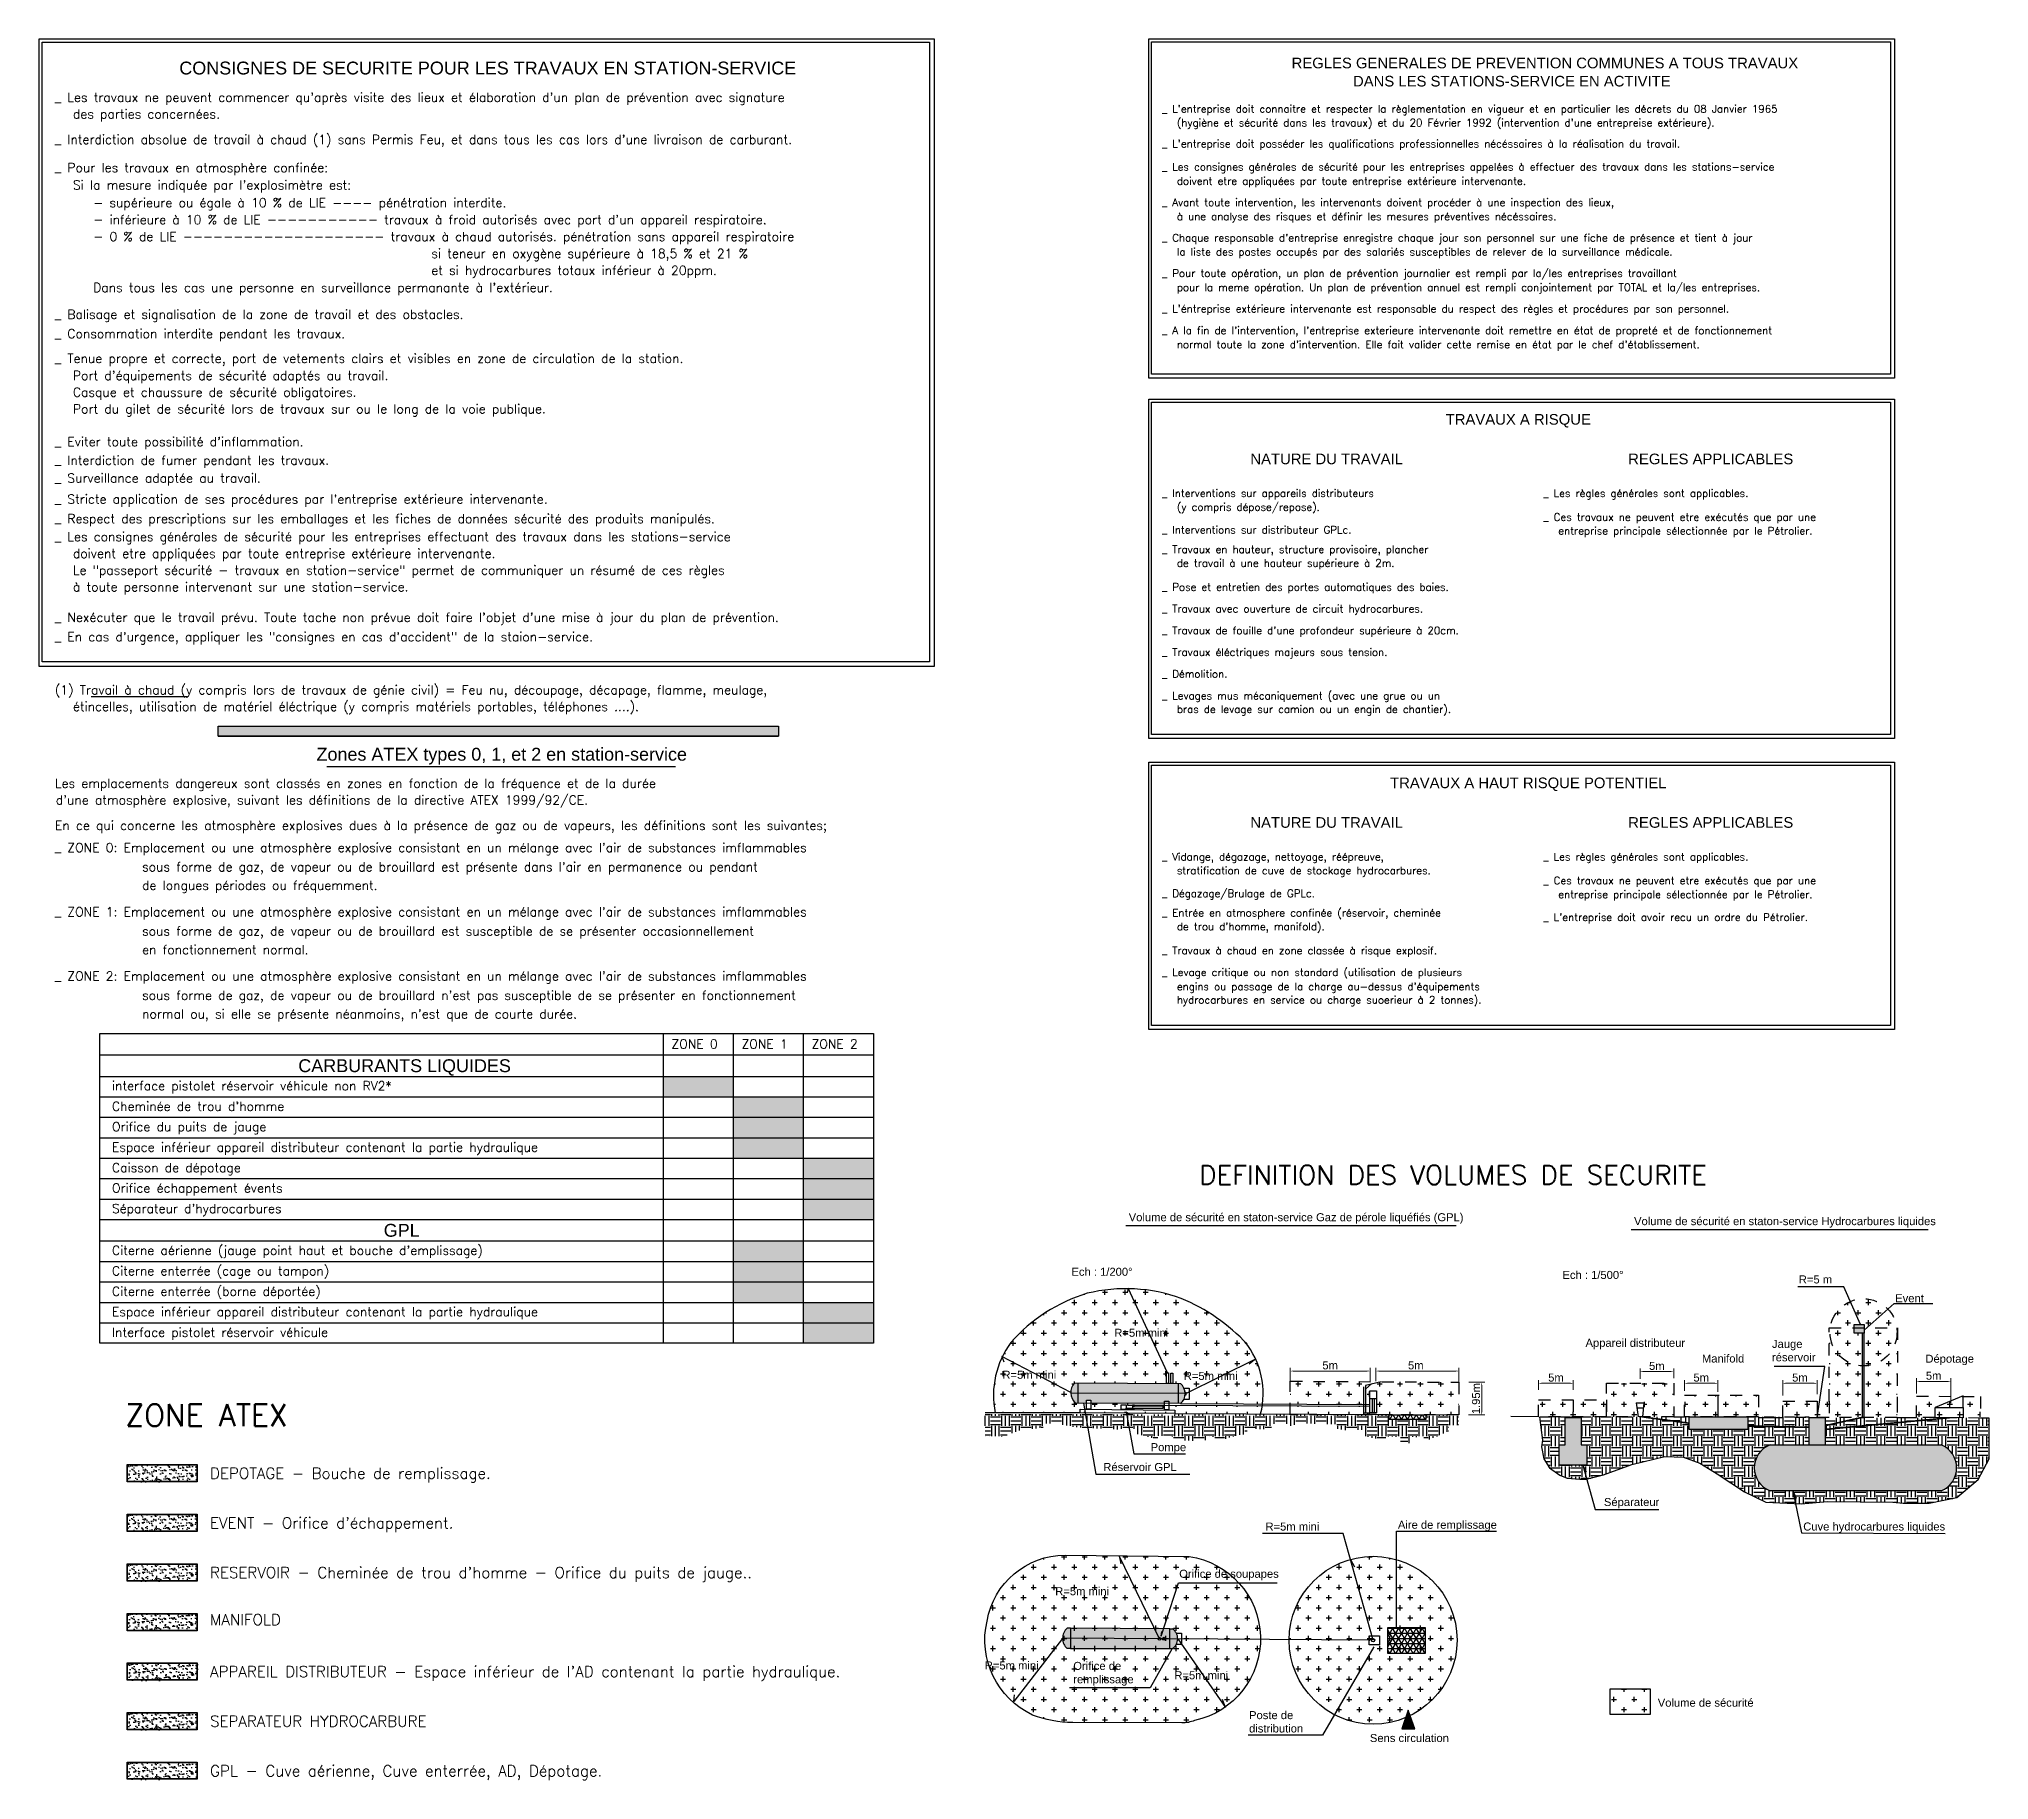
# Model space of a CAD drawing. Extents: x -58 to 166, y -6 to 61.
# Drawn here: x 54.14 to 71.47, y 24.8 to 40.28 of the extents above; entities that cross this region are included whole.
import ezdxf

# ---------------------------------------------------------------- set-up
doc = ezdxf.new("R2010")
doc.units = 0
doc.header["$MEASUREMENT"] = 0
doc.header["$PDMODE"] = 3
doc.header["$PDSIZE"] = -1
doc.linetypes.add('AXES2', pattern=[1.125, 0.75, -0.125, 0.125, -0.125])
doc.layers.get('DEFPOINTS').update_dxf_attribs({"linetype": 'CONTINUOUS'})
doc.layers.add('ATEX-Travaux', color=7, linetype='CONTINUOUS')
doc.styles.add('ARIAL', font='arial.ttf')
doc.styles.add('ROMANS', font='romans')
doc.dimstyles.new('ISO-25', dxfattribs={"dimtxt": 2.5, "dimasz": 2.5, "dimexe": 1.25, "dimexo": 0.625, "dimtad": 1, "dimtxsty": 'Standard', "dimcen": 2.5, "dimadec": 0, "dimazin": 0, "dimtfac": 1, "dimtmove": 0, "dimatfit": 3, "dimfxl": 1, "dimarcsym": 0})
pattern_1 = [(0, (-1346.374553738405, -767.6947843137614), (0.635, 0.635), [0.3175, -0.9525000000000001]), (90, (-1346.215803738405, -767.8535343137614), (-0.635, 0.635), [0.3175, -0.9525000000000001])]
pattern_2 = [(0, (-1346.374553738405, -767.6947843137614), (0.635, 0.635), [0.635, -0.635]), (0, (-1346.374553738405, -767.4566593137615), (0.635, 0.635), [0.635, -0.635]), (0, (-1346.374553738405, -767.2185343137614), (0.635, 0.635), [0.635, -0.635]), (90, (-1346.295178738405, -767.1391593137614), (-0.635, 0.635), [0.635, -0.635]), (90, (-1346.057053738405, -767.1391593137614), (-0.635, 0.635), [0.635, -0.635]), (90, (-1345.818928738405, -767.1391593137614), (-0.635, 0.635), [0.635, -0.635])]
pattern_3 = [(0, (-1346.374553738405, -767.6947843137614), (0, 0.3175), []), (59.99999999999999, (-1346.374553738405, -767.6947843137614), (-0.2749630657015593, 0.15875), []), (120, (-1346.374553738405, -767.6947843137614), (-0.2749630657015593, -0.1587499999999999), [])]

msp = doc.modelspace()

# ---------------------------------------------------------------- texts
at = {"layer": 'ATEX-Travaux', "color": 7}
for s, height, style, p in [('CONSIGNES DE SECURITE POUR LES TRAVAUX EN STATION-SERVICE', 0.1143317833908441, 'ARIAL', (55.38252398506631, 39.96830565709797)), ('REGLES GENERALES DE PREVENTION COMMUNES A TOUS TRAVAUX', 0.09448907718251576, 'ARIAL', (65.27020298253956, 40.02304863838481)), ('DANS LES STATIONS-SERVICE EN ACTIVITE', 0.09448907718251576, 'ARIAL', (65.81583924190818, 39.86146397338916)), ("_ Les travaux ne peuvent commencer qu'après visite des lieux et élaboration d'un plan de prévention avec signature", 0.08046311359503745, 'ROMANS', (54.27702895618097, 39.72407204548244)), ("_ L'entreprise doit connaitre et respecter la règlementation en vigueur et en particulier les décrets du 08 Janvier 1965", 0.06649844098763424, 'ROMANS', (64.11806617958064, 39.62890547264442)), ('des parties concernées.', 0.08046311359503745, 'ROMANS', (54.43704006874725, 39.57603397221055)), ("(hygiène et sécurité dans les travaux) et du 20 Février 1992 (intervention d'une entrepreise extérieure).", 0.06649844098763424, 'ROMANS', (64.25030676847746, 39.50655995754323)), ("_ Interdiction absolue de travail à chaud (1) sans Permis Feu, et dans tous les cas lors d'une livraison de carburant.", 0.08046311359503745, 'ROMANS', (54.27702895618097, 39.34987440680334)), ("_ L'entreprise doit posséder les qualifications professionnelles nécéssaires à la réalisation du travail.", 0.06649844098763424, 'ROMANS', (64.11806617958064, 39.31965122580141)), ('_ Pour les travaux en atmosphère confinée:', 0.08046311359503745, 'ROMANS', (54.27702895618097, 39.10019509887252)), ('_ Les consignes générales de sécurité pour les entreprises appelées à effectuer des travaux dans les stations-service', 0.06649844098763424, 'ROMANS', (64.11806617958064, 39.11330469032191)), ("Si la mesure indiquée par l'explosimètre est:", 0.08046311359503745, 'ROMANS', (54.43704006874725, 38.94547316794296)), ('doivent etre appliquées par toute entreprise extérieure intervenante.', 0.06649844098763424, 'ROMANS', (64.25030676847746, 38.98804515551228)), ('   - supérieure ou égale à 10 %%% de LIE ---- pénétration interdite.', 0.08046311359503745, 'ROMANS', (54.43704006874725, 38.7878998533929)), ('_ Avant toute intervention, les intervenants doivent procéder à une inspection des lieux,', 0.06649844098763424, 'ROMANS', (64.11806617958064, 38.79812903330321)), ("   - inférieure à 10 %%% de LIE ----------- travaux à froid autorisés avec port d'un appareil respiratoire.", 0.08046311359503745, 'ROMANS', (54.43704006874725, 38.63741048353995)), ('à une analyse des risques et définir les mesures préventives nécéssaires.', 0.06649844098763424, 'ROMANS', (64.25030676847746, 38.67286949849358)), ('   - 0 %%% de LIE -------------------- travaux à chaud autorisés. pénétration sans appareil respiratoire', 0.08046311359503745, 'ROMANS', (54.43704006874725, 38.48692111368609)), ("_ Chaque responsable d'entreprise enregistre chaque jour son personnel sur une fiche de présence et tient à jour", 0.06649844098763424, 'ROMANS', (64.11806617958064, 38.48295337628451)), ('     si teneur en oxygène supérieure à 18,5 %%% et 21 %%%', 0.08046311359503745, 'ROMANS', (57.32294264680388, 38.33643174383315)), ('la liste des postes occupés par des salariés susceptibles de relever de la surveillance médicale.', 0.06649844098763424, 'ROMANS', (64.25030676847746, 38.35769384147488)), ('     et si hydrocarbures totaux inférieur à 20ppm.', 0.08046311359503745, 'ROMANS', (57.32294264680388, 38.18594237397929)), ('_ Pour toute opération, un plan de prévention journalier est rempli par la/les entreprises travaillant', 0.06649844098763424, 'ROMANS', (64.11806617958064, 38.16777807428798)), ("   Dans tous les cas une personne en surveillance permanante à l'extérieur.", 0.08046311359503745, 'ROMANS', (54.43704006874725, 38.03374968999151)), ('pour la meme opération. Un plan de prévention annuel est rempli conjointement par TOTAL et la/les entreprises.', 0.06649844098763424, 'ROMANS', (64.25030676847746, 38.04251853947835)), ('_ Balisage et signalisation de la zone de travail et des obstacles.', 0.08046311359503745, 'ROMANS', (54.27702895618097, 37.79471277390212)), ("_ L'éntreprise extérieure intervenante est responsable du respect des règles et procédures par son personnel.", 0.06649844098763424, 'ROMANS', (64.11806617958064, 37.85260241726928)), ('_ Consommation interdite pendant les travaux.', 0.08046311359503745, 'ROMANS', (54.27702895618097, 37.62352496716676)), ("_ A la fin de l'intervention, l'entreprise exterieure intervenante doit remettre en état de propreté et de fonctionnement", 0.06649844098763424, 'ROMANS', (64.11806617958064, 37.65943003424536)), ('_ Tenue propre et correcte, port de vetements clairs et visibles en zone de circulation de la station.', 0.08046311359503745, 'ROMANS', (54.27702895618097, 37.40288322962033)), ("normal toute la zone d'intervention. Elle fait valider cette remise en état par le chef d'établissement.", 0.06649844098763424, 'ROMANS', (64.25030676847746, 37.53417049943573)), ("Port d'équipements de sécurité adaptés au travail.", 0.08046311359503745, 'ROMANS', (54.43704006874725, 37.25131919250043)), ('Casque et chaussure de sécurité obligatoires.', 0.08046311359503745, 'ROMANS', (54.43704006874725, 37.10296167293882)), ('Port du gilet de sécurité lors de travaux sur ou le long de la voie publique.', 0.08046311359503745, 'ROMANS', (54.43704006874725, 36.95460444609262)), ('TRAVAUX A RISQUE', 0.09448907718251576, 'ARIAL', (66.63979702730467, 36.85475491556417)), ("_ Eviter toute possibilité d'inflammation.", 0.08046311359503745, 'ROMANS', (54.27702895618097, 36.66299018310337)), ('_ Interdiction de fumer pendant les travaux.', 0.08046311359503745, 'ROMANS', (54.27702895618097, 36.49840650864962)), ('NATURE DU TRAVAIL', 0.09448907718251576, 'ARIAL', (64.90333465337972, 36.50263326595223)), ('REGLES APPLICABLES', 0.09448907718251576, 'ARIAL', (68.26249847744475, 36.50263326595223)), ('_ Surveillance adaptée au travail.', 0.08046311359503745, 'ROMANS', (54.27702895618097, 36.33912863500018)), ("_ Stricte application de ses procédures par l'entreprise extérieure intervenante.", 0.08046311359503745, 'ROMANS', (54.27702895618097, 36.1522160335885)), ('_ Interventions sur appareils distributeurs', 0.06649844098763424, 'ROMANS', (64.11806617958064, 36.21164963654928)), ('_ Les règles générales sont applicables.', 0.06649844098763424, 'ROMANS', (67.50892224773997, 36.21164963654928)), ('_ Respect des prescriptions sur les emballages et les fiches de données sécurité des produits manipulés.', 0.08046311359503745, 'ROMANS', (54.27702895618097, 35.97912079605749)), ('(y compris dépose/repose).', 0.06649844098763424, 'ROMANS', (64.25030676847746, 36.089304121449)), ('_ Ces travaux ne peuvent etre exécutés que par une', 0.06649844098763424, 'ROMANS', (67.50892224773997, 35.99998029118569)), ('_ Les consignes générales de sécurité pour les entreprises effectuant des travaux dans les stations-service', 0.08046311359503745, 'ROMANS', (54.27702895618097, 35.81838958769777)), ('_ Interventions sur distributeur GPLc.', 0.06649844098763424, 'ROMANS', (64.11806617958064, 35.88628907005977)), ('entreprise principale sélectionnée par le Pétrolier.', 0.06649844098763424, 'ROMANS', (67.6411628366368, 35.87763477608451)), ('doivent etre appliquées par toute entreprise extérieure intervenante.', 0.08046311359503745, 'ROMANS', (54.43704006874725, 35.66878317266264)), ('_ Travaux en hauteur, structure provisoire, plancher', 0.06649844098763424, 'ROMANS', (64.11806617958064, 35.71344116410683)), ('Le "passeport sécurité - travaux en station-service" permet de communiquer un résumé de ces règles', 0.08046311359503745, 'ROMANS', (54.43704006874725, 35.52042565310103)), ('de travail à une hauteur supérieure à 2m.', 0.06649844098763424, 'ROMANS', (64.25030676847746, 35.59109564900655)), ('à toute personne intervenant sur une station-service.', 0.08046311359503745, 'ROMANS', (54.43704006874725, 35.37206842625483)), ('_ Pose et entretien des portes automatiques des baies. ', 0.06649844098763424, 'ROMANS', (64.11806617958064, 35.37791273489756)), ('_ Travaux avec ouverture de circuit hydrocarbures.', 0.06649844098763424, 'ROMANS', (64.11806617958064, 35.18472982354024)), ("_ Nexécuter que le travail prévu. Toute tache non prévue doit faire l'objet d'une mise à jour du plan de prévention.", 0.08046311359503745, 'ROMANS', (54.27702895618097, 35.10128116466467)), ("_ Travaux de fouille d'une profondeur supérieure à 20cm.", 0.06649844098763424, 'ROMANS', (64.11806617958064, 34.99154691218382)), ('_ En cas d\'urgence, appliquer les "consignes en cas d\'accident" de la staion-service.', 0.08046311359503745, 'ROMANS', (54.27702895618097, 34.92818621985089)), ('_ Travaux éléctriques majeurs sous tension.', 0.06649844098763424, 'ROMANS', (64.11806617958064, 34.7983640008265)), ('_ Démolition.', 0.06649844098763424, 'ROMANS', (64.11806617958064, 34.60518108947008)), ('(1) Travail à chaud (y compris lors de travaux de génie civil) = Feu nu, découpage, décapage, flamme, meulage,', 0.08046311359503745, 'ROMANS', (54.27702895618097, 34.4562890023094)), ('étincelles, utilisation de matériel éléctrique (y compris matériels portables, téléphones ....).', 0.08046311359503745, 'ROMANS', (54.43704006874725, 34.30825092903751)), ('_ Levages mus mécaniquement (avec une grue ou un', 0.06649844098763424, 'ROMANS', (64.11806617958064, 34.41199817811275)), ('bras de levage sur camion ou un engin de chantier).', 0.06649844098763424, 'ROMANS', (64.25030676847746, 34.29102337078302)), ('Zones ATEX types 0, 1, et 2 en station-service', 0.1143317833908441, 'ARIAL', (56.60211987813238, 33.86708360197963)), ('Les emplacements dangereux sont classés en zones en fonction de la fréquence et de la durée', 0.08046311359503745, 'ROMANS', (54.27702895618097, 33.62488670796984)), ('TRAVAUX A HAUT RISQUE POTENTIEL', 0.09448907718251576, 'ARIAL', (66.14550307659192, 33.62250718664791)), ("d'une atmosphère explosive, suivant les définitions de la directive ATEX 1999/92/CE.", 0.08046311359503745, 'ROMANS', (54.28459094944958, 33.47684863469794)), ('En ce qui concerne les atmosphère explosives dues à la présence de gaz ou de vapeurs, les définitions sont les suivantes;', 0.08046311359503745, 'ROMANS', (54.27702895618097, 33.25068906929073)), ('NATURE DU TRAVAIL', 0.09448907718251576, 'ARIAL', (64.90333465337972, 33.27038553703505)), ('REGLES APPLICABLES', 0.09448907718251576, 'ARIAL', (68.26249847744475, 33.27038553703505)), ("_ ZONE 0: Emplacement ou une atmosphère explosive consistant en un mélange avec l'air de substances imflammables", 0.08046311359503745, 'ROMANS', (54.27702895618097, 33.05415155825949)), ("sous forme de gaz, de vapeur ou de brouillard est présente dans l'air en permanence ou pendant", 0.08046311359503745, 'ROMANS', (55.05198044180872, 32.88296375152413)), ('_ Vidange, dégazage, nettoyage, réépreuve,', 0.06649844098763424, 'ROMANS', (64.11806617958064, 32.97940190763302)), ('_ Les règles générales sont applicables.', 0.06649844098763424, 'ROMANS', (67.50892224773997, 32.97940190763302)), ('de longues périodes ou fréquemment.', 0.08046311359503745, 'ROMANS', (55.05198044180872, 32.71789712717373)), ('stratification de cuve de stockage hydrocarbures.', 0.06649844098763424, 'ROMANS', (64.25030676847746, 32.85705639253183)), ('_ Ces travaux ne peuvent etre exécutés que par une', 0.06649844098763424, 'ROMANS', (67.50892224773997, 32.76773256226852)), ('_ Dégazage/Brulage de GPLc.', 0.06649844098763424, 'ROMANS', (64.11806617958064, 32.6540413411426)), ('entreprise principale sélectionnée par le Pétrolier.', 0.06649844098763424, 'ROMANS', (67.6411628366368, 32.64538704716824)), ("_ ZONE 1: Emplacement ou une atmosphère explosive consistant en un mélange avec l'air de substances imflammables", 0.08046311359503745, 'ROMANS', (54.27702895618097, 32.4827676747841)), ('_ Entrée en atmosphere confinée (réservoir, cheminée', 0.06649844098763424, 'ROMANS', (64.11806617958064, 32.48119343519056)), ("de trou d'homme, manifold).", 0.06649844098763424, 'ROMANS', (64.25030676847746, 32.35884792008937)), ("_ L'entreprise doit avoir recu un ordre du Pétrolier.", 0.06649844098763424, 'ROMANS', (67.50892224773997, 32.44167068110482)), ('sous forme de gaz, de vapeur ou de brouillard est susceptible de se présenter occasionnellement', 0.08046311359503745, 'ROMANS', (55.05198044180872, 32.31157986804965)), ('en fonctionnement normal.', 0.08046311359503745, 'ROMANS', (55.05198044180872, 32.14651324369834)), ('_ Travaux à chaud en zone classée à risque explosif.', 0.06649844098763424, 'ROMANS', (64.11806617958064, 32.14566500598039)), ("_ ZONE 2: Emplacement ou une atmosphère explosive consistant en un mélange avec l'air de substances imflammables", 0.08046311359503745, 'ROMANS', (54.27702895618097, 31.9113834985933)), ('_ Levage critique ou non standard (utilisation de plusieurs', 0.06649844098763424, 'ROMANS', (64.11806617958064, 31.95248209462397)), ("sous forme de gaz, de vapeur ou de brouillard n'est pas susceptible de se présenter en fonctionnement", 0.08046311359503745, 'ROMANS', (55.05198044180872, 31.74019569185884)), ("engins ou passage de la charge au-dessus d'équipements", 0.06649844098763424, 'ROMANS', (64.25030676847746, 31.82529193999426)), ('hydrocarbures en service ou charge suoerieur à 2 tonnes).', 0.06649844098763424, 'ROMANS', (64.25030676847746, 31.70672391774906)), ("normal ou, si elle se présente néanmoins, n'est que de courte durée.", 0.08046311359503745, 'ROMANS', (55.05198044180872, 31.57512906750844)), ('ZONE 0', 0.08046311359503745, 'ROMANS', (59.75771042282634, 31.30810508572222)), ('ZONE 1', 0.08046311359503745, 'ROMANS', (60.3802127891546, 31.30810508572222)), ('ZONE 2', 0.08046311359503745, 'ROMANS', (61.00271515548286, 31.30810508572222)), ('CARBURANTS LIQUIDES', 0.1143317833908441, 'ARIAL', (56.44017925863466, 31.09775475031392)), ('interface pistolet réservoir véhicule non RV2*', 0.08046311359503745, 'ROMANS', (54.78422516582089, 30.93588425904045)), ("Cheminée de trou d'homme", 0.08046311359503745, 'ROMANS', (54.78422516582089, 30.75400051771385)), ('Orifice du puits de jauge', 0.08046311359503745, 'ROMANS', (54.78422516582089, 30.57211677638725)), ('Espace inférieur appareil distributeur contenant la partie hydraulique', 0.08046311359503745, 'ROMANS', (54.78422516582089, 30.39023303506065)), ('Caisson de dépotage', 0.08046311359503745, 'ROMANS', (54.78422516582089, 30.20834929373405)), ('Orifice échappement évents', 0.08046311359503745, 'ROMANS', (54.78422516582089, 30.02646555240744)), ("Séparateur d'hydrocarbures", 0.08046311359503745, 'ROMANS', (54.78422516582089, 29.84458181108175)), ('GPL', 0.1143317833908441, 'ARIAL', (57.19971881713593, 29.63410707139292)), ("Citerne aérienne (jauge point haut et bouche d'emplissage)", 0.08046311359503745, 'ROMANS', (54.78422516582089, 29.47223658011944)), ('Citerne enterrée (cage ou tampon)', 0.08046311359503745, 'ROMANS', (54.78422516582089, 29.29035283879284)), ('Citerne enterrée (borne déportée)', 0.08046311359503745, 'ROMANS', (54.78422516582089, 29.10846909746624)), ('Espace inférieur appareil distributeur contenant la partie hydraulique', 0.08046311359503745, 'ROMANS', (54.78422516582089, 28.92658535613964)), ('Interface pistolet réservoir véhicule', 0.08046311359503745, 'ROMANS', (54.78422516582089, 28.74470161481304))]:
    msp.add_text(s, height=height, dxfattribs=dict(at, style=style)).set_placement(p)
at = {"layer": 'ATEX-Travaux', "color": 7, "ltscale": 5, "style": 'ROMANS'}
msp.add_text('ZONE ATEX', height=0.196, dxfattribs=at).set_placement((54.90219864395645, 27.9489933774362))
at = {"layer": 'ATEX-Travaux', "ltscale": 10, "style": 'ROMANS'}
for s, p in [('DEPOTAGE - Bouche de remplissage.', (55.65586569071456, 27.48207265201075)), ("EVENT - Orifice d'échappement.", (55.65586569071456, 27.04071661622374)), ("RESERVOIR - Cheminée de trou d'homme - Orifice du puits de jauge..", (55.65586569071456, 26.59936058043719)), ('MANIFOLD', (55.65586569071456, 26.18054072472381)), ("APPAREIL DISTRIBUTEUR - Espace inférieur de l'AD contenant la partie hydraulique.", (55.65586569071456, 25.71909850886279)), ('SEPARATEUR HYDROCARBURE', (55.65586569071456, 25.27774247307579)), ('GPL - Cuve aérienne, Cuve enterrée, AD, Dépotage.', (55.65586569071456, 24.83638643728924))]:
    msp.add_text(s, height=0.09799999999999999, dxfattribs=at).set_placement(p)

# ---------------------------------------------------------------- blocks, each defined once
blk = doc.blocks.new('*D12')
at = {"layer": 'ATEX-Travaux', "color": 0, "lineweight": -2}
for p, q in [((19.10247952938198, 22.5153330932734), (19.10247952938198, 23.34891478604102)), ((19.30247952938198, 23.14891478604102), (23.88045060685208, 23.14891478604102)), ((24.08045060685208, 22.483684850602), (24.08045060685208, 23.34891478604102))]:
    blk.add_line(p, q, dxfattribs=at)
at = {"layer": 'ATEX-Travaux', "color": 0, "lineweight": 0}
for points in [[(19.30247952938198, 23.18224811937435), (19.30247952938198, 23.11558145270768), (19.10247952938198, 23.14891478604102)], [(23.88045060685208, 23.18224811937435), (23.88045060685208, 23.11558145270768), (24.08045060685208, 23.14891478604102)]]:
    blk.add_solid(points, dxfattribs=at)
at = {"layer": 'DEFPOINTS', "color": 0, "lineweight": 0}
for p in [(24.08045060685208, 23.14891478604102), (19.10247952938198, 21.8903330932734), (24.08045060685208, 21.858684850602)]:
    blk.add_point(p, dxfattribs=at)
at = {"layer": 'ATEX-Travaux', "color": 0, "insert": (21.58778283562106, 23.5031780875417), "char_height": 0.5, "attachment_point": 5, "style": 'ARIAL'}
blk.add_mtext('5m', dxfattribs=at)
blk = doc.blocks.new('*D13')
at = {"layer": 'ATEX-Travaux', "color": 0, "lineweight": -2}
for p, q in [((24.44450613206732, 22.5153330932734), (24.44450613206732, 23.34891478604102)), ((24.64450613206732, 23.14891478604102), (29.4136904449163, 23.14891478604102)), ((29.6136904449163, 22.483684850602), (29.6136904449163, 23.34891478604102))]:
    blk.add_line(p, q, dxfattribs=at)
at = {"layer": 'ATEX-Travaux', "color": 0, "lineweight": 0}
for points in [[(24.64450613206732, 23.18224811937435), (24.64450613206732, 23.11558145270768), (24.44450613206732, 23.14891478604102)], [(29.4136904449163, 23.18224811937435), (29.4136904449163, 23.11558145270768), (29.6136904449163, 23.14891478604102)]]:
    blk.add_solid(points, dxfattribs=at)
at = {"layer": 'DEFPOINTS', "color": 0, "lineweight": 0}
for p in [(29.6136904449163, 23.14891478604102), (24.44450613206732, 21.8903330932734), (29.6136904449163, 21.858684850602)]:
    blk.add_point(p, dxfattribs=at)
at = {"layer": 'ATEX-Travaux', "color": 0, "insert": (26.92980943830639, 23.5031780875417), "char_height": 0.5, "attachment_point": 5, "style": 'ARIAL'}
blk.add_mtext('5m', dxfattribs=at)
blk = doc.blocks.new('*D18')
at = {"layer": 'ATEX-Travaux', "color": 0, "lineweight": -2}
for p, q in [((30.2386904449163, 22.44850639849199), (31.24332535907315, 22.44850639849199)), ((31.04332535907315, 22.24850639849199), (31.04332535907315, 20.6075456682715)), ((30.22768111632854, 20.4075456682715), (31.24332535907315, 20.4075456682715))]:
    blk.add_line(p, q, dxfattribs=at)
at = {"layer": 'ATEX-Travaux', "color": 0, "lineweight": 0}
for points in [[(31.00999202573982, 22.24850639849199), (31.07665869240649, 22.24850639849199), (31.04332535907315, 22.44850639849199)], [(31.00999202573982, 20.6075456682715), (31.07665869240649, 20.6075456682715), (31.04332535907315, 20.4075456682715)]]:
    blk.add_solid(points, dxfattribs=at)
at = {"layer": 'DEFPOINTS', "color": 0, "lineweight": 0}
for p in [(29.6136904449163, 22.44850639849199), (29.60268111632854, 20.4075456682715), (31.04332535907315, 20.4075456682715)]:
    blk.add_point(p, dxfattribs=at)
at = {"layer": 'ATEX-Travaux', "color": 0, "insert": (30.6880388652123, 21.42802603338174), "char_height": 0.5, "attachment_point": 5, "rotation": 90, "style": 'ARIAL'}
blk.add_mtext('1.95m', dxfattribs=at)
blk = doc.blocks.new('*D19')
at = {"layer": 'ATEX-Travaux', "color": 0, "lineweight": -2}
for p, q in [((34.58992486402758, 21.97155575538261), (34.58992486402758, 22.58411985265691)), ((34.78992486402758, 22.38411985265691), (36.55652392410893, 22.38411985265691)), ((36.75652392410893, 21.97155575538261), (36.75652392410893, 22.58411985265691))]:
    blk.add_line(p, q, dxfattribs=at)
at = {"layer": 'ATEX-Travaux', "color": 0, "lineweight": 0}
for points in [[(34.78992486402758, 22.41745318599024), (34.78992486402758, 22.35078651932357), (34.58992486402758, 22.38411985265691)], [(36.55652392410893, 22.41745318599024), (36.55652392410893, 22.35078651932357), (36.75652392410893, 22.38411985265691)]]:
    blk.add_solid(points, dxfattribs=at)
at = {"layer": 'DEFPOINTS', "color": 0, "lineweight": 0}
for p in [(36.75652392410893, 22.38411985265691), (34.58992486402758, 21.34655575538261), (36.75652392410893, 21.34655575538261)]:
    blk.add_point(p, dxfattribs=at)
at = {"layer": 'ATEX-Travaux', "color": 0, "insert": (35.67322439406826, 22.73838315415759), "char_height": 0.5, "attachment_point": 5, "style": 'ARIAL'}
blk.add_mtext('5m', dxfattribs=at)
blk = doc.blocks.new('*D14')
at = {"layer": 'ATEX-Travaux', "color": 0, "lineweight": -2}
for p, q in [((40.91868833129274, 22.66379704384588), (40.91868833129274, 23.31289463872242)), ((42.8167174416897, 23.11289463872242), (41.11868833129274, 23.11289463872242)), ((43.01671744168971, 22.69446338251316), (43.01671744168971, 23.31289463872242))]:
    blk.add_line(p, q, dxfattribs=at)
at = {"layer": 'ATEX-Travaux', "color": 0, "lineweight": 0}
for points in [[(41.11868833129274, 23.14622797205576), (41.11868833129274, 23.07956130538909), (40.91868833129274, 23.11289463872242)], [(42.8167174416897, 23.14622797205576), (42.8167174416897, 23.07956130538909), (43.01671744168971, 23.11289463872242)]]:
    blk.add_solid(points, dxfattribs=at)
at = {"layer": 'DEFPOINTS', "color": 0, "lineweight": 0}
for p in [(40.91868833129274, 23.11289463872242), (40.91868833129274, 22.03879704384588), (43.01671744168971, 22.06946338251316)]:
    blk.add_point(p, dxfattribs=at)
at = {"layer": 'ATEX-Travaux', "color": 0, "insert": (41.96770288649122, 23.46715794022311), "char_height": 0.5, "attachment_point": 5, "style": 'ARIAL'}
blk.add_mtext('5m', dxfattribs=at)
blk = doc.blocks.new('*D15')
at = {"layer": 'ATEX-Travaux', "color": 0, "lineweight": -2}
for p, q in [((43.69356973159529, 21.91283506846946), (43.69356973159529, 22.58411985265691)), ((43.89356973159529, 22.38411985265691), (45.57607936649156, 22.38411985265691)), ((45.77607936649156, 21.84386771988454), (45.77607936649156, 22.58411985265691))]:
    blk.add_line(p, q, dxfattribs=at)
at = {"layer": 'ATEX-Travaux', "color": 0, "lineweight": 0}
for points in [[(43.89356973159529, 22.41745318599024), (43.89356973159529, 22.35078651932357), (43.69356973159529, 22.38411985265691)], [(45.57607936649156, 22.41745318599024), (45.57607936649156, 22.35078651932357), (45.77607936649156, 22.38411985265691)]]:
    blk.add_solid(points, dxfattribs=at)
at = {"layer": 'DEFPOINTS', "color": 0, "lineweight": 0}
for p in [(45.77607936649156, 22.38411985265691), (43.69356973159529, 21.28783506846946), (45.77607936649156, 21.21886771988454)]:
    blk.add_point(p, dxfattribs=at)
at = {"layer": 'ATEX-Travaux', "color": 0, "insert": (44.73482454904342, 22.73838315415759), "char_height": 0.5, "attachment_point": 5, "style": 'ARIAL'}
blk.add_mtext('5m', dxfattribs=at)
blk = doc.blocks.new('*D16')
at = {"layer": 'ATEX-Travaux', "color": 0, "lineweight": -2}
for p, q in [((49.81633663476759, 21.62324781466111), (49.81633663476759, 22.58411985265691)), ((50.0163366347676, 22.38411985265691), (51.76604594781456, 22.38411985265691)), ((51.96604594781456, 21.69581738504064), (51.96604594781456, 22.58411985265691))]:
    blk.add_line(p, q, dxfattribs=at)
at = {"layer": 'ATEX-Travaux', "color": 0, "lineweight": 0}
for points in [[(50.0163366347676, 22.41745318599024), (50.0163366347676, 22.35078651932357), (49.81633663476759, 22.38411985265691)], [(51.76604594781456, 22.41745318599024), (51.76604594781456, 22.35078651932357), (51.96604594781456, 22.38411985265691)]]:
    blk.add_solid(points, dxfattribs=at)
at = {"layer": 'DEFPOINTS', "color": 0, "lineweight": 0}
for p in [(51.96604594781456, 22.38411985265691), (49.81633663476759, 20.99824781466111), (51.96604594781456, 21.07081738504064)]:
    blk.add_point(p, dxfattribs=at)
at = {"layer": 'ATEX-Travaux', "color": 0, "insert": (50.89119129129108, 22.73838315415759), "char_height": 0.5, "attachment_point": 5, "style": 'ARIAL'}
blk.add_mtext('5m', dxfattribs=at)
blk = doc.blocks.new('*D17')
at = {"layer": 'ATEX-Travaux', "color": 0, "lineweight": -2}
for p, q in [((58.1578601596525, 21.74186753003221), (58.1578601596525, 22.702739568028)), ((58.3578601596525, 22.50273956802801), (60.10756947269947, 22.50273956802801)), ((60.30756947269947, 21.14221933809938), (60.30756947269947, 22.702739568028))]:
    blk.add_line(p, q, dxfattribs=at)
at = {"layer": 'ATEX-Travaux', "color": 0, "lineweight": 0}
for points in [[(58.3578601596525, 22.53607290136134), (58.3578601596525, 22.46940623469467), (58.1578601596525, 22.50273956802801)], [(60.10756947269947, 22.53607290136134), (60.10756947269947, 22.46940623469467), (60.30756947269947, 22.50273956802801)]]:
    blk.add_solid(points, dxfattribs=at)
at = {"layer": 'DEFPOINTS', "color": 0, "lineweight": 0}
for p in [(60.30756947269947, 22.50273956802801), (58.1578601596525, 21.11686753003221), (60.30756947269947, 20.51721933809938)]:
    blk.add_point(p, dxfattribs=at)
at = {"layer": 'ATEX-Travaux', "color": 0, "insert": (59.23271481617599, 22.85700286952869), "char_height": 0.5, "attachment_point": 5, "style": 'ARIAL'}
blk.add_mtext('5m', dxfattribs=at)
blk = doc.blocks.new('VOLUMES DE SECURITE')
at = {"layer": 'ATEX-Travaux'}
h = blk.add_hatch(dxfattribs=at)
h.set_pattern_fill('CROSS,_O', color=10, scale=0.1)
h.set_pattern_definition(pattern_1)
h.paths.add_polyline_path([(16.93214749293793, 23.9058121267318), (12.79997506381574, 21.84568801908574), (12.79997506381596, 21.37453645728226), (12.46857304543664, 21.37453645728215), (12.46857304543664, 21.3942570379354, -0.1061688027392611), (12.2616963258688, 21.11422595893271), (17.36600261292301, 21.09331058058649, 0.1388156806937778)])
h.paths.add_polyline_path([(16.9321474929377, 23.9058121267318, 0.0605878831426729), (16.27289686749623, 24.98119950066962, 0.0995879946710696), (12.29747009355788, 27.68184032697786, 0.08337449826252118), (8.991440314994861, 28.28685948359987), (11.44241864720925, 23.03520265295981), (11.50545333322657, 23.0352026529597), (11.50545333322657, 22.37525972963226), (11.65297564383445, 22.37419867418328), (11.65297564383422, 23.01942760554709), (11.76854268852139, 23.01942760554709), (11.76854268852162, 22.37336745725088), (12.24735416768135, 22.36992360169495, -0.1119473219688152), (12.46857304543664, 22.07752609158479), (12.79997506381596, 22.07752609158467), (12.79997506381596, 21.84568801908586)])
h.paths.add_polyline_path([(8.991440314994861, 28.28685948359987, 0.0636941112639129), (6.432746726025016, 27.99758185329279, 0.1398985224867278), (1.673809539494414, 24.92933267668275, 0.04695400464331639), (1.137444124913372, 24.04713725045235), (5.404971548675348, 21.81265068179096, -0.1818352265661932), (5.632459515642267, 22.41750128663068), (11.37938396119193, 22.37616648464154), (11.37938396119239, 23.03520265295981), (11.44241864720925, 23.03520265295992)])
h.paths.add_polyline_path([(6.390804411660383, 21.1436081104722), (5.690760970980364, 21.14711162964625, -0.2056269615099661), (5.404971548675348, 21.81265068179096), (1.137444124913372, 24.04713725045235, 0.1645296697802212), (0.6927771681480408, 20.54506747657604), (6.00181402150929, 20.54506747657615), (6.00181402150929, 20.77215844077443), (6.390804411660156, 20.76827646510753)])
h.paths.add_polyline_path([(11.89768283420267, 20.71331991970692), (9.349375426309052, 20.73875105528145), (8.864305187578111, 20.73875105528145), (8.864305187577884, 20.74359187117602), (8.557690186781201, 20.74359187117602), (8.557690186781201, 20.74665177188911), (6.001814021509517, 20.77215844077455), (6.00181402150929, 20.54506747657604), (11.89768283420267, 20.50304978104032)])
h.paths.add_polyline_path([(8.557690186781201, 21.03945540038592), (8.864305187577884, 21.03945540038592), (8.864305187578111, 20.83763986229303), (9.260518859275635, 20.83763986229314), (9.260518859275635, 20.96363403182374), (9.260518859275408, 21.02540363880394), (8.9382162018278, 21.02523183600522), (8.938216201828027, 21.13085903586909), (6.657416631053366, 21.14227379181682), (6.657416631053366, 20.76561577688904), (8.557690186781201, 20.74665177188922)])
h.paths.add_polyline_path([(17.35237757464097, 20.99121813283045), (11.51671924450829, 21.02492426164247), (11.51671924450829, 20.71712179096789), (11.89768283420244, 20.71331991970681), (11.89768283420244, 20.50304978104032), (17.25134100319292, 20.47417113528445, 0.02522863182577762)])
h.paths.add_polyline_path([(12.33275199255195, 23.21875149839786), (16.24941865921869, 23.21875149839786), (16.24941865921869, 22.46875149839786), (12.33275199255195, 22.46875149839786)], flags=24)
h.paths.add_polyline_path([(7.998234983210295, 25.91198856905874), (11.91490164987704, 25.91198856905874), (11.91490164987704, 25.16198856905874), (7.998234983210295, 25.16198856905874)], flags=9)
h.paths.add_polyline_path([(1.018558745263817, 23.29130787893325), (4.93522541193056, 23.29130787893325), (4.93522541193056, 22.54130787893325), (1.018558745263817, 22.54130787893325)], flags=24)
h = blk.add_hatch(dxfattribs=at)
h.set_pattern_fill('CROSS,_O', color=10, scale=0.1)
h.set_pattern_definition(pattern_1)
h.paths.add_polyline_path([(36.75652392410893, 21.34655575538272), (34.58992486402758, 21.3465557553825), (34.58992486402758, 20.28945082751386), (36.75652392410893, 20.28945082751386)])
h.paths.add_polyline_path([(38.820659220896, 21.34655575538261), (36.75652392410893, 21.3465557553825), (36.75652392410871, 20.28945082751386), (38.82065922089578, 20.28945082751375)])
h.paths.add_polyline_path([(40.68179153949518, 21.15512926189854), (41.15795149354221, 21.15512926189865), (41.06818511057509, 20.28945082751386), (43.01671744168971, 20.28945082751375), (43.01671744168993, 22.38633415280754), (38.82065922089578, 22.38633415280754), (38.82065922089578, 20.28945082751375), (40.79888596166711, 20.28945082751386)])
h.paths.add_polyline_path([(45.77607936649156, 21.63511196034028), (43.69356973159529, 21.63511196034028), (43.69356973159529, 20.2854051882141), (45.77607936649156, 20.2854051882141)])
h.paths.add_polyline_path([(48.30196513862074, 21.63511196034028), (45.77607936649156, 21.6351119603404), (45.77607936649156, 20.2854051882141), (47.64012852493079, 20.28540518821399), (48.30196513862074, 20.28540518821399)])
h.paths.add_polyline_path([(51.96595397264605, 21.26784254028269), (49.81633663476759, 21.26784254028269), (49.81633663476759, 20.25881885714068), (51.96642500449661, 20.25881885714068)])
h.paths.add_polyline_path([(52.12124614583854, 21.26784254028269), (51.96595397264605, 21.2678425402828), (51.96642500449684, 20.25881885714114)])
h.paths.add_polyline_path([(52.72239835754453, 21.26784254028269), (52.12124614583877, 21.26784254028269), (51.96642500449639, 20.25881885714057), (52.4679920069816, 20.25881885714068), (52.72239835754453, 20.25881885714068)])
h.paths.add_polyline_path([(54.7756466746855, 23.47466524493325, -0.4019350717697441), (52.76942482181357, 25.56718368340341, -0.03271289306968198), (52.78731658804008, 25.84035762146311), (52.72239835754453, 25.84035762146311), (52.72239835754453, 21.26784254028269), (52.72239835754476, 20.25881885714068), (54.7756466746855, 20.25881885714068)])
h.paths.add_polyline_path([(54.77564667468573, 25.51890113866273), (54.27017625173403, 25.51890113866284), (54.27017625173426, 25.84035762146323), (52.78731658804008, 25.84035762146311, 0.03271289306968198), (52.76942482181357, 25.56718368340341, 0.4019350717697441), (54.7756466746855, 23.47466524493325)], flags=17)
h.paths.add_polyline_path([(56.95817370133, 25.56718368340341, 0.03271289306968198), (56.94028193510349, 25.84035762146311), (55.07249622125187, 25.84035762146311), (54.90656076176538, 25.68996687222807), (54.90656076176538, 25.51890113866273), (54.90656076176538, 23.47324582663362, 0.408245620998291)], flags=17)
h.paths.add_polyline_path([(56.96483887988711, 21.30902066746182), (56.97566851652527, 25.84035762146311), (56.94028193510349, 25.84035762146311, -0.03271289306968198), (56.95817370133, 25.56718368340341, -0.408245620998291), (54.90656076176538, 23.47324582663362), (54.9065607617656, 20.25881885714068), (56.96483887988734, 20.25881885714068)])
h.paths.add_polyline_path([(54.03579957698503, 27.49093543875983, 0.2642952362396765), (52.78731658804008, 25.84035762146311), (54.27017625173403, 25.84035762146311), (54.27017625173403, 26.0502693479101), (54.67356792873056, 26.0502693479101)])
h.paths.add_polyline_path([(56.37315154558223, 27.01916852377349, 0.3124098365527108), (54.03579957698503, 27.49093543875972), (54.67356792873079, 26.0502693479101), (54.9065607617656, 26.0502693479101), (54.9065607617656, 25.84035762146311), (55.07249622125209, 25.84035762146323)])
h.paths.add_polyline_path([(56.37315154558223, 27.0191685237736), (55.07249622125187, 25.84035762146311), (56.94028193510349, 25.84035762146311, 0.1601544768515438)])
h.paths.add_polyline_path([(60.98186915505994, 21.56784424783871), (58.1578601596525, 21.57971517852991), (58.1578601596525, 20.25881885714057), (59.3343011182701, 20.24544990077823), (59.3343011182701, 20.88054131398701)])
h.paths.add_polyline_path([(61.06879603810239, 20.88054131398701), (59.3343011182701, 20.88054131398701), (59.3343011182701, 20.24544990077823), (61.06879603810239, 20.22573927550275)])
h.paths.add_polyline_path([(61.06879603810216, 21.56747884425624), (60.98186915505948, 21.56784424783859), (59.33430111827033, 20.8805413139869), (61.06879603810216, 20.8805413139869)])
h.paths.add_polyline_path([(62.15474153836499, 21.56291399202371), (61.06879603810216, 21.56747884425636), (61.06879603810239, 20.88054131398701), (61.06879603810239, 20.22573927550275), (62.15474153836522, 20.2133987003989)])
h.paths.add_polyline_path([(29.6136904449163, 22.44850639849199), (24.76989893700625, 22.479301573214), (24.14663535906402, 22.33602468496463), (23.79000009547804, 22.01775382778271), (23.79000009547804, 21.06698764260295), (24.06015119764425, 21.06588067288089), (24.06015119764425, 21.43989513489112), (24.06015119764425, 21.9056297201704), (24.47021923913462, 21.9056297201704), (24.47021923913462, 20.53316636663317), (23.91908739816313, 20.53316636663317), (23.91857516834602, 20.43820681190994), (29.61369044491607, 20.40748628186873)])
h.paths.add_polyline_path([(23.79000009547804, 22.25404076577695), (24.76989893700625, 22.47930157321389), (19.10247952938198, 22.51533309327351), (19.10247952938198, 21.08619520199159), (23.79000009547826, 21.06698764260318)])
h.paths.add_polyline_path([(23.66131241336188, 20.9547784102989), (19.10247952938198, 20.98110973398605), (19.10247952938198, 20.46418574360359), (23.66116170472151, 20.43959534886801)])
h.paths.add_polyline_path([(49.02376572028743, 25.21580965593864), (53.27376572028743, 25.21580965593864), (53.27376572028743, 23.63247632260527), (49.02376572028743, 23.63247632260527)], flags=9)
h = blk.add_hatch(color=253, dxfattribs=at)
h.paths.add_polyline_path([(54.90656076176538, 25.84035762146311), (54.27017625173403, 25.84035762146323), (54.27017625173403, 25.51890113866273), (54.90656076176538, 25.51890113866261)])
h.paths.add_polyline_path([(54.90656076176538, 26.0502693479101), (54.27017625173403, 26.05026934790999), (54.27017625173426, 25.84035762146323), (54.90656076176538, 25.84035762146323)])
h.paths.add_polyline_path([(54.9065607617656, 25.51890113866273), (54.77564667468528, 25.51890113866261), (54.77564667468528, 23.47466524493325, 0.01563160933233007), (54.90656076176538, 23.47324582663362)])
h.paths.add_polyline_path([(54.90656076176538, 23.47324582663362, -0.01563160933230291), (54.7756466746855, 23.47466524493325), (54.7756466746855, 20.2588188571408), (54.90656076176538, 20.25881885714057)])
h = blk.add_hatch(color=253, dxfattribs=at)
h.paths.add_polyline_path([(5.850506823516298, 22.41593297955092), (5.632459515642495, 22.41750128663068, 0.1916153736403919), (5.405627273500841, 21.77796248874654), (5.847302843250645, 21.77574085906826)])
h.paths.add_polyline_path([(5.847302843250873, 21.77574085906838), (5.405627273500841, 21.77796248874654, 0.1957956056268852), (5.690760970980364, 21.14711162964625), (5.844152889943416, 21.14634394653137)])
h.paths.add_polyline_path([(12.09788365856593, 21.74430041545463), (5.847302843250645, 21.77574085906826), (5.844152889943416, 21.14634394653115), (6.390804411660156, 21.14360811047231), (6.390804411659929, 21.32640120523399), (6.657416631053366, 21.32614098814327), (6.657416631053366, 21.14227379181671), (11.25010702511508, 21.11928867700749), (11.25010702511508, 21.27382753337224), (11.51671924450852, 21.27246753083989), (11.51671924450829, 21.11795435835177), (12.09788365856593, 21.1150457950406)])
h.paths.add_polyline_path([(12.09788365856593, 22.37099866957794), (11.76854268853322, 22.37336745725088), (11.65297564383445, 22.37336745725099), (11.65297564383445, 22.37419867418316), (11.50545333322953, 22.37525972963215), (11.37938396119216, 22.37525972963249), (11.37938396119216, 22.37616648464177), (5.850506823516298, 22.4159329795508), (5.847302843250645, 21.77574085906838), (12.09788365856616, 21.74430041545452)])
h.paths.add_polyline_path([(12.24735416768112, 22.36992360169495), (12.09788365856616, 22.37099866957817), (12.09788365856571, 21.74430041545452), (12.54221120254874, 21.74206544633637, 0.2192165148394242)])
h.paths.add_polyline_path([(12.54221120254874, 21.74206544633637), (12.09788365856593, 21.74430041545463), (12.09788365856571, 21.11504579504049), (12.26169632597953, 21.11422595903059, 0.2171347634685095)])
h.paths.add_polyline_path([(12.59163153232703, 21.83462224301002), (12.536334457267, 21.83462224301002, -0.05614764179710269), (12.53766943169717, 21.64901148079559), (12.59163153232726, 21.64901148079559)])
h = blk.add_hatch(dxfattribs=at)
h.set_pattern_fill('EARTH', color=256, scale=0.1, style=0)
h.set_pattern_definition(pattern_2)
h.paths.add_polyline_path([(26.58581578960002, 18.64407361336248), (26.59845582691787, 19.04221558185782), (27.43944018920638, 19.01693524599432), (27.55325786806907, 18.77678923944575), (28.34364931365963, 19.11173282316486), (28.98861069930217, 19.38980178838278), (28.99845731294795, 19.7627026990674), (29.61660272940276, 19.76550686264773), (29.61370412478595, 20.40447071295159), (27.97360922581652, 20.40748628186884), (27.56212145872132, 20.40748628186884), (27.56212145872132, 20.08042285722399), (25.26257673070972, 20.08042285722411), (25.2625767307095, 20.40748628186873), (19.10247952938175, 20.40748628186873), (19.10247952938221, 20.42379723008889), (0.06098829060874777, 20.4588079658414), (0.0609882906085204, 19.08485681645993), (1.122186187024226, 19.06540436148032), (2.661141449851584, 19.5814492209073), (3.09224618339158, 19.53135006628668), (3.683763885654798, 19.62654042396935), (3.735257906766719, 19.86705957200559), (4.552354810330144, 19.8720724333225), (5.605057749711477, 19.66164518245034), (6.427168070535572, 19.60152521495388), (8.493539744635655, 19.49757585179827), (8.658171520372434, 19.61135945708429), (9.353717630860274, 19.59240288750516), (9.410626470291845, 19.25745930378764), (10.81022184015842, 18.89072995693834), (10.87344660231793, 19.11823825043359), (11.72707919378286, 19.11191939390642), (11.81560041429543, 18.82121271563301), (13.16243202501028, 18.80225123629691), (13.40675419804506, 18.78957915494902), (13.71026254710455, 18.83381606039063), (13.95686205673383, 18.8464537734443), (14.04539146910292, 19.08660468974892), (14.9559247081404, 18.89069067888704), (15.79690087857034, 19.13716045171805), (16.39127753937328, 19.22563426260331), (16.41657399772384, 19.57953932565556), (17.32078312217141, 19.51002208435034), (17.92896306416742, 19.55436209467825), (17.95425133065896, 19.86403025228799), (18.90905337181061, 19.8577113957615), (18.90905337181039, 19.68707772076232), (19.60592656333961, 19.85140235874746), (20.27618440733681, 19.88932040766383), (21.11083646317752, 19.81980316635872), (22.00240555031132, 19.83876464569494), (22.03401793139165, 19.55437682394734), (22.67397409163027, 19.42793586658274), (23.59715555984485, 19.49113425136045), (23.63509205551281, 19.14355295459143), (24.12390843059507, 19.00447428417226), (25.02812574690006, 18.83384060917308), (25.05973812798106, 19.06766775919539), (25.93233487134785, 19.04239233308897), (25.97879089962271, 19.0422155818577), (25.97879089962271, 18.64407361336271)])
h = blk.add_hatch(dxfattribs=at)
h.set_pattern_fill('NET3', color=256, scale=0.1, style=0)
h.set_pattern_definition(pattern_3)
h.paths.add_polyline_path([(25.2625767307095, 20.40748628186873), (25.2625767307095, 20.1262407042376), (27.56212145872132, 20.12822915559162), (27.56212145872132, 20.40748628186872)])
h = blk.add_hatch(dxfattribs=at)
h.set_pattern_fill('EARTH', color=256, scale=0.1, style=0)
h.set_pattern_definition(pattern_2)
h.paths.add_polyline_path([(38.82065922089578, 20.28945082751386), (34.63685602008128, 20.28945082751386), (34.73919690550112, 19.62895602413284), (34.84190642454313, 18.84506431237413), (34.77654358737391, 18.42512302532566), (34.92593850672028, 17.66922674473595), (35.26233716675096, 17.11574990228008), (35.91593277101717, 16.65847973708777), (36.36411752905816, 16.46250680914807), (37.16710805267078, 16.39718249983514), (37.54992997354247, 16.39718249983514), (38.63304109084173, 16.67714172128114), (40.40279376868647, 17.32135577233737), (42.46629829238601, 17.81595481567354), (43.62410277343088, 17.77862593752968), (44.65118977199428, 17.39601352862598), (45.72496217086011, 16.74277043549304), (47.42982713931495, 15.61059042203932), (48.77437322157902, 14.97600931310069), (50.97794213805035, 14.85469414144961), (52.61759991464396, 15.01307306439765), (56.69793175359567, 14.96641564903519), (57.33285811285575, 14.90109133972135), (58.94818607037313, 14.90109133972135), (60.68923447682438, 15.25579669307252), (62.00576440379017, 16.38497193559112), (62.68737616335466, 17.66346269068605), (62.68737616335465, 20.20517485837707), (62.1547415383657, 20.2133987003989), (60.23421104973627, 20.2352234151091), (52.4679920069816, 19.50686020120872), (52.4679920069816, 18.53865623303398), (59.69462000446083, 18.53865623303398, -0.6818121183831278), (59.69462000446083, 15.67820758760524), (49.03820020915782, 15.67820758760524, -0.6956263258193328), (49.03820020915782, 18.53865623303398), (51.46485800201162, 18.53865623303398), (51.46485800201163, 19.64213872014978), (47.64012852493079, 19.718672003395), (47.64012852493078, 19.50206336917643), (43.97775348698679, 19.50206336917643), (43.97775348698678, 19.8937342786952), (41.06818511057484, 20.28945082751386)])
h.paths.add_polyline_path([(37.60301321515954, 18.55026780699325), (37.60301321515954, 17.27471308624342), (35.88376334357462, 17.27471308624342), (35.88376334357462, 18.55026780699325), (36.24237832324479, 18.55026780699325), (36.24237832324479, 20.24655919533313), (37.25494934894641, 20.24655919533313), (37.25494934894641, 18.55026780699325)], flags=16)
h = blk.add_hatch(color=253, dxfattribs=at)
h.paths.add_polyline_path([(37.2549493489464, 20.24655919533313), (36.24237832324479, 20.24655919533313), (36.24237832324479, 18.55026780699324), (35.88376334357463, 18.55026780699325), (35.88376334357462, 17.27471308624342), (37.60301321515954, 17.27471308624342), (37.60301321515954, 18.55026780699325), (37.25494934894641, 18.55026780699325)])
h.paths.add_polyline_path([(43.97775348698679, 20.28540518821399), (43.97775348698678, 19.50206336917643), (47.64012852493079, 19.50206336917643), (47.64012852493079, 20.28540518821399)])
h.paths.add_polyline_path([(52.4679920069816, 18.53865623303398), (52.46799200698161, 18.51499120703727), (51.46485800201162, 18.51499120703727), (51.46485800201162, 18.53865623303398), (49.03820020915782, 18.53865623303398, 0.6956263258193328), (49.03820020915782, 15.67820758760524), (59.69462000446083, 15.67820758760524, 0.6818121183831275), (59.69462000446083, 18.53865623303398)])
h.paths.add_polyline_path([(52.4679920069816, 20.25881885714068), (51.46485800201162, 20.25881885714068), (51.46485800201163, 18.53865623303398), (52.46799200698161, 18.53865623303398)])
h = blk.add_hatch(dxfattribs=at)
h.set_pattern_fill('EARTH', color=256, scale=3, style=0)
h.set_pattern_definition([(0, (0, 0), (0.75, 0.75), [0.75, -0.75]), (0, (0, 0.28125), (0.75, 0.75), [0.75, -0.75]), (0, (0, 0.5625), (0.75, 0.75), [0.75, -0.75]), (90, (0.09375, 0.65625), (-0.7499999999999999, 0.75), [0.75, -0.75]), (90, (0.375, 0.65625), (-0.7499999999999999, 0.75), [0.75, -0.75]), (90, (0.65625, 0.65625), (-0.7499999999999999, 0.75), [0.75, -0.75])])
h.paths.add_polyline_path([(43.01671744169021, 20.28945082751386), (41.06818511057485, 20.28945082751386), (43.97775348698678, 19.89373427869521), (43.97775348698679, 20.28540518821399), (43.69356973159493, 20.28540518821398)])
h = blk.add_hatch(dxfattribs=at)
h.set_pattern_fill('EARTH', color=256, scale=0.1, style=0)
h.set_pattern_definition(pattern_2)
h.paths.add_polyline_path([(47.64012852493079, 20.28540518821399), (51.46485800201162, 20.28540518821399), (51.46485800201162, 19.64213872014977), (47.64012852493079, 19.64213872014977)])
h = blk.add_hatch(dxfattribs=at)
h.set_pattern_fill('EARTH', color=256, scale=0.1, style=0)
h.set_pattern_definition(pattern_2)
edge = h.paths.add_edge_path()
edge.add_line((52.4679920069816, 20.25881885714068), (52.53790035723796, 19.51341663109963))
edge.add_line((52.53790035723796, 19.51341663109963), (60.23421104973636, 20.23522341510909))
edge.add_line((60.23421104973636, 20.23522341510909), (52.4679920069816, 20.23522341510909))
h = blk.add_hatch(dxfattribs=at)
h.set_pattern_fill('CROSS,_O', color=10, scale=0.1)
h.set_pattern_definition(pattern_1)
edge = h.paths.add_edge_path()
edge.add_line((12.36061073593805, 1.189829062809622), (5.532690643825617, 1.217502903757691))
edge.add_arc((5.532690643833201, 8.181610589354104), 6.964107685596414, 248.84490638138078, 269.9999999999376, ccw=False)
edge.add_arc((5.222509097169237, 6.36987353353001), 5.175383034089331, 166.7987696207047, 244.8055011173939, ccw=False)
edge.add_arc((5.082138565765939, 6.693857545862139), 4.972813207383266, 90.3764088468971, 170.0654236595695, ccw=False)
edge.add_line((5.04946953784065, 11.66656344206592), (12.78448425981924, 11.57304731132615))
edge.add_arc((12.04923619740702, 6.430315905281851), 5.195024160482346, -78.0199204284105, 81.8636508699717, ccw=False)
edge.add_arc((12.36061073593805, 3.123465240009861), 1.933636177200263, 269.5355582414042, 293.36853739038423, ccw=False)
h = blk.add_hatch(dxfattribs=at)
h.set_pattern_fill('CROSS,_O', color=10, scale=0.1)
h.set_pattern_definition(pattern_1)
edge = h.paths.add_edge_path()
edge.add_arc((24.2682817408172, 6.352896078857952), 5.236265053074931, 0, 360)
h = blk.add_hatch(color=253, dxfattribs=at)
h.paths.add_polyline_path([(5.385769895571229, 7.108055895982943), (5.188108547272805, 7.108055895982829, 0.2083138778504768), (4.899088251333751, 6.490371694254918), (5.385769895571229, 6.486917401819937)])
h.paths.add_polyline_path([(5.385769895571002, 6.486917401819824), (4.899088251333751, 6.490371694254918, 0.2223845375829015), (5.188108547272805, 5.826761669964867), (5.385769895571229, 5.826761669964753)])
h.paths.add_polyline_path([(10.85708410096981, 6.448083968315018), (5.385769895571229, 6.486917401819937), (5.385769895571229, 5.826761669964867), (11.57836419867317, 5.826761669964981), (11.57836419867294, 6.442964579871727), (11.29595264291243, 6.444969036197904, -1), (11.11892023504038, 6.446225548981033), (11.03411650884186, 6.446827455531889, -1)])
h.paths.add_polyline_path([(10.64617814407416, 7.063258632476277), (5.385769895571457, 7.108055895982716), (5.385769895571002, 6.486917401819824), (10.85708410096981, 6.448083968314904, -0.2851542760039772), (10.90689300408985, 6.527062608163078)])
h.paths.add_polyline_path([(10.6461781440737, 7.06325863247605), (10.90689300408985, 6.527062608163078, -0.5562333934091), (11.03411650884186, 6.446827455531889), (11.11892023504038, 6.446225548981033, -1), (11.29595264291243, 6.444969036197904), (11.57836419867317, 6.442964579871614), (11.57836419867317, 7.055320202158214)])
h.paths.add_polyline_path([(10.90689300408985, 6.527062608163078), (10.94560030490561, 6.44745571192334), (11.03411650884186, 6.446827455531775, 0.5562333934095254)], flags=17)
h.paths.add_polyline_path([(10.90689300408985, 6.527062608163078, 0.2851542760036316), (10.85708410096981, 6.448083968315018), (10.94560030490629, 6.447455711923567)], flags=17)
h.paths.add_polyline_path([(11.03411650884186, 6.446827455531889), (10.85708410096981, 6.448083968315018, 1)], flags=17)
h.paths.add_polyline_path([(11.29595264291243, 6.444969036197904), (11.11892023504038, 6.446225548981033, 1)], flags=17)
h.paths.add_polyline_path([(11.11892023504038, 6.446225548981033), (11.29595264291243, 6.444969036197904, 1)], flags=17)
h.paths.add_polyline_path([(11.75357166344156, 7.055320202158214), (11.57836419867317, 7.055320202158214), (11.57836419867294, 6.442964579871614), (12.07837861832513, 6.439415656160008, 0.2533699238227396)])
h.paths.add_polyline_path([(12.07837861832536, 6.439415656160122), (11.57836419867294, 6.442964579871614), (11.57836419867317, 5.826761669964867), (11.73369002340996, 5.826761669964867, 0.2561309861681004)])
h = blk.add_hatch(dxfattribs=at)
h.set_pattern_fill('NET3', color=256, scale=0.1, style=0)
h.set_pattern_definition(pattern_3)
h.paths.add_polyline_path([(27.518950365617, 5.530963574272278), (27.518950365617, 7.157340031036143), (25.18829295987825, 7.157340031036141), (25.18829295987825, 5.530963574272278)])
h = blk.add_hatch(dxfattribs=at)
h.set_pattern_fill('CROSS,_O', color=10, scale=0.1)
h.set_pattern_definition(pattern_1)
h.paths.add_polyline_path([(41.55719862854721, 1.713112424817041), (41.55719862854721, 3.32633564410196), (39.04636949192582, 3.32633564410196), (39.04636949192582, 1.713112424817041)])
blk.add_hatch(color=256, dxfattribs=at).paths.add_polyline_path([(26.46301164221268, 1.998202341734104), (26.06187272623947, 0.8318995210846651), (26.86414236632527, 0.8318995210846652)])
for p, q in [((5.632459515642495, 22.41750128663068), (12.24735416768135, 22.36992360169495)), ((12.09788365856593, 22.36974408582762), (12.09788365856593, 21.11346015906918)), ((12.26169632597953, 21.11422595903059), (5.690760970980364, 21.14711162964625))]:
    blk.add_line(p, q, dxfattribs=at)
for points in [[(8.832387770290097, 32.22601138428297), (29.45409666201931, 32.22601138428297)], [(40.35628858926293, 31.98153988231832), (58.88575002720927, 31.98153988231832)], [(11.44241864720925, 23.03520265295981), (8.979669190201548, 28.31208121123097), (8.932787185298821, 28.03316776790405)], [(54.67356792873079, 26.0502693479101), (53.62850799311354, 28.41097352526219), (50.7713188968014, 28.41097352526219)], [(54.90656076176538, 25.68996687222796), (56.76370418367924, 27.37313448162774), (59.17333929503957, 27.37313448162774)], [(5.404971548675121, 21.81265068179107), (1.112847468592463, 24.06001611278305), (1.23882186513265, 23.7141434112508)], [(12.59163153232703, 21.74181686190275), (16.94169668867517, 23.91057294653899), (16.52879426422123, 23.57801550444754)], [(51.96642500449661, 20.25881885714068), (52.4528534528913, 23.4290436748214), (49.28921513039722, 23.4290436748214)], [(5.850506823516525, 22.41593297955092), (5.844152889943416, 21.14634394653126)], [(12.46857304543664, 22.07752609158479), (12.79997506381596, 22.07752609158479), (12.79997506381596, 21.37453645728226), (12.46857304543664, 21.37453645728226), (12.46857304543664, 21.3942570379354)], [(23.6616664437538, 22.16499742314579), (23.66116170472174, 20.43959534886801)], [(24.76989893700602, 22.479301573214), (23.79000009547826, 22.25404076577695), (23.79000009547826, 20.53316636663317)], [(23.79000009547826, 22.01775382778294), (24.1609624660714, 22.34881057882819)], [(12.54221120254874, 21.74206544633637), (5.405627273500841, 21.77796248874654)], [(6.210773713238495, 21.14450911313475), (6.964821354541527, 16.72415463315201), (12.83600593671713, 16.72415463315201)], [(8.9382162018278, 21.13085903586909), (8.9382162018278, 21.02523183600522), (11.25010702511508, 21.02646418486972)], [(11.25010702511508, 21.02646418486972), (24.06015119764425, 20.95247476079135)], [(12.26169632586857, 21.11422595893271), (24.06015119764425, 21.06588067288089)], [(12.536334457267, 21.83462224301002), (12.59163153232703, 21.83462224301002), (12.59163153232703, 21.64901148079559), (12.536334457267, 21.64901148079559)], [(40.68179153949518, 21.15512926189865), (40.79888596166734, 20.28945082751386)], [(40.68179153949518, 21.15512926189865), (41.15795149354221, 21.15512926189865), (41.06818511057486, 20.28945082751386)], [(40.71377062164379, 20.84293506292693), (41.1255785673934, 20.84293506292693)], [(45.77607936649156, 21.6351119603404), (45.77607936649156, 20.28540518821399)], [(61.06879603810239, 20.88054131398701), (61.06879603810239, 21.60410684847909), (59.3343011182701, 20.88054131398701)], [(6.00181402150929, 20.54506747657604), (0.06098829060874777, 20.54506747657604)], [(8.864305187577884, 20.60645701446288), (9.339629856433703, 17.97969068824386), (12.55877155733651, 17.97969068824386)], [(8.864305187577884, 20.60645701446288), (9.045270996574118, 20.44835179086601)], [(11.89768283420244, 20.5030497810402), (29.6136904449163, 20.40748628186873)], [(23.66118907743999, 20.53316636663317), (24.47021923913462, 20.53316636663317)], [(23.9190873981629, 20.53316636663317), (23.91857516834625, 20.43820681190982)], [(34.58992486402758, 20.28945082751386), (32.85242353220974, 20.30691483113776)], [(34.63685602008127, 20.28945082751386), (34.7391969055011, 19.62895602413289), (34.84190642454314, 18.84506431237412), (34.77654358737391, 18.42512302532566), (34.92593850672029, 17.66922674473597), (35.26233716675097, 17.11574990228007), (35.9159327710172, 16.65847973708776), (36.36411752905815, 16.46250680914807), (37.16710805267076, 16.39718249983514), (37.54992997354248, 16.39718249983514), (38.63304109084174, 16.67714172128115), (40.40279376868648, 17.32135577233737), (42.466298292386, 17.81595481567354), (43.62410277343088, 17.77862593752968), (44.65118977199427, 17.39601352862599), (45.72496217086018, 16.74277043549307), (47.42982713931497, 15.61059042203931), (48.77437322157903, 14.97600931310069), (50.97794213805037, 14.85469414144961), (52.61759991464396, 15.01307306439764), (56.69793175359564, 14.96641564903518), (57.33285811285577, 14.90109133972135), (58.94818607037314, 14.90109133972135), (60.68923447682437, 15.25579669307251), (62.00576440379018, 16.38497193559112), (62.68737616335466, 17.66346269068606), (62.68737616335466, 20.20517485837706), (62.15474153836522, 20.2133987003989)], [(36.24237832324479, 18.55026780699325), (36.24237832324479, 20.24655919533313), (37.25494934894641, 20.24655919533313), (37.25494934894641, 18.55026780699325)], [(43.01671744168971, 20.28945082751386), (43.69356973159529, 20.28540518821399)], [(48.30196513862074, 20.25881885714068), (49.81633663476759, 20.25881885714068)], [(56.96483887988734, 20.25881885714068), (58.1578601596525, 20.25881885714068)], [(37.25494934894641, 18.55026780699325), (37.60301321515954, 18.55026780699325), (37.60301321515954, 17.27471308624342), (35.88376334357463, 17.27471308624342), (35.88376334357463, 18.55026780699325), (36.24237832324479, 18.55026780699325)], [(49.03820020915782, 18.53865623303398), (59.69462000446083, 18.53865623303398)], [(37.35242427055027, 17.27471308624342), (38.12355665733457, 14.51295054507671), (42.09369840854947, 14.51295054507671)], [(37.35242427055027, 17.27471308624342), (37.56770630599613, 16.86857312452219)], [(59.69462000446083, 15.67820758760524), (59.69462000446083, 15.67820758760524), (49.03820020915782, 15.67820758760524)], [(50.44005653190879, 15.67820758760524), (50.99317080258379, 13.05352544598907), (59.95769871977859, 13.00498268415674)], [(50.44005653190879, 15.67820758760524), (50.65404425374663, 15.20901162404232)], [(24.2682817408172, 6.352896078857952), (22.39349305618134, 13.00701532331902), (17.37467735775908, 13.00701532331902)], [(25.71632376051684, 7.157340031036142), (25.71632376051684, 13.16711757077508), (31.95743636396332, 13.16711757077508)], [(10.94560030490584, 6.447455711923453), (8.435787143802827, 11.60923221622204), (8.535580361298798, 11.12480127845436)], [(22.84989816498796, 11.38711328173497), (23.10453816252493, 10.92643729913277)], [(11.05605950696781, 6.603642249540712), (12.12353236682293, 9.933085558518428), (18.29246844819954, 9.933085558518428)], [(4.898779453332736, 6.467408782973848), (1.853342305430942, 2.522196096822768), (1.891467213840315, 2.948495518448794)], [(24.2682817408172, 6.352896078857952), (4.899088251333751, 6.490371694254918)], [(5.385769895571229, 7.108055895982829), (5.188108547272805, 7.108055895982829)], [(11.05605950696781, 6.603642249540712), (11.09045377421285, 6.901439936093311)], [(11.57836419867317, 7.055320202158214), (11.75357166344156, 7.055320202158214)], [(11.99556487067844, 6.785533996035952), (12.31998951195465, 6.785533996035952), (12.31998951195465, 6.076088921039513), (11.97708784564088, 6.076088921039513)], [(12.07842281932608, 6.447455118241578), (15.05798707037729, 2.164284672522513), (14.86297988415981, 2.648681241995178)], [(5.385769895571229, 5.826761669964867), (5.188108547272805, 5.826761669964867)], [(11.73369002340996, 5.826761669964867), (10.36701773194773, 3.383175894303236), (5.317367878983077, 3.383175894303236)], [(11.57836419867317, 5.826761669964867), (11.73369002340996, 5.826761669964867)], [(24.31877635522005, 5.950158578343576), (21.1109839166279, 0.41912647842571), (16.47036173915194, 0.41912647842571)], [(26.46301164221268, 1.9982023417341), (26.06187272623947, 0.8318995210846651), (26.86414236632527, 0.8318995210846651), (26.46301164221268, 1.9982023417341)]]:
    blk.add_lwpolyline(points, dxfattribs=at)
at = {"layer": 'ATEX-Travaux', "linetype": 'AXES2'}
for points in [[(52.72239835754453, 21.26784254028269), (52.72239835754453, 25.84035762146311), (56.97566851652527, 25.84035762146311), (56.96483887988734, 21.30902066746864)], [(36.75652392410893, 21.34655575538261), (36.75652392410893, 20.28945082751386)], [(52.72239835754453, 20.25881885714068), (49.81633663476759, 20.25881885714068), (49.81633663476759, 21.26784254028269), (52.72239835754453, 21.26784254028269)], [(51.96595397264582, 21.26784254028269), (51.96642500449661, 20.25881885714068)], [(56.96483887988734, 21.30902066746864), (56.96483887988734, 20.25881885714068), (52.72239835754453, 20.25881885714068)], [(52.72239835754453, 21.26784254028269), (52.72239835754453, 20.25881885714068)]]:
    blk.add_lwpolyline(points, dxfattribs=at)
at = {"layer": 'ATEX-Travaux'}
for points in [[(54.27017625173403, 26.0502693479101), (54.90656076176538, 26.0502693479101), (54.90656076176538, 25.51890113866273), (54.27017625173403, 25.51890113866273)], [(54.90656076176538, 25.51890113866273), (54.7756466746855, 25.51890113866273), (54.7756466746855, 20.25881885714068), (54.90656076176538, 20.25881885714068)], [(11.37938396119216, 23.03520265295981), (11.50545333322657, 23.03520265295981), (11.50545333322657, 22.37525972963226), (11.37938396119216, 22.37525972963226)], [(11.65297564383445, 23.01942760554709), (11.76854268852139, 23.01942760554709), (11.76854268852139, 22.37336745725088), (11.65297564383445, 22.37336745725088)], [(24.06015119764425, 21.9056297201704), (24.47021923913462, 21.9056297201704), (24.47021923913462, 20.53316636663317), (24.06015119764425, 20.53316636663317)], [(6.00181402150929, 20.77215844077443), (11.89768283420244, 20.71331991970681), (11.89768283420244, 20.5030497810402), (6.00181402150929, 20.54506747657604)], [(6.390804411660156, 21.32640120523399), (6.657416631053366, 21.32614098814327), (6.657416631053366, 20.76827646510753), (6.390804411660156, 20.76827646510753)], [(8.557690186781201, 21.03945540038592), (8.864305187577884, 21.03945540038592), (8.864305187577884, 20.74359187117602), (8.557690186781201, 20.74359187117602)], [(8.864305187577884, 20.83763986229303), (9.349375426311553, 20.83763986229303), (9.349375426311553, 20.73875105528145), (8.864305187577884, 20.73875105528145)], [(9.382366068755346, 21.02546858921983), (9.260518859275635, 21.02546858921983), (9.260518859275635, 20.96363403182374), (9.382366068755346, 20.96363403182374)], [(9.260518859275635, 20.83763986229303), (11.17036869732556, 20.83763986229303), (11.17036869732556, 20.96363403182374), (9.260518859275635, 20.96363403182374)], [(11.17036869732556, 20.96363403182374), (11.02023024781715, 20.96363403182374), (11.02023024781715, 21.02634164950484), (11.17036869732556, 21.02634164950484)], [(11.25010702511508, 21.27382753337213), (11.51671924450829, 21.27246753083989), (11.51671924450829, 20.71978247918639), (11.25010702511508, 20.71978247918639)], [(24.06015119764425, 21.43989513489112), (24.47021923913462, 21.43989513489112), (24.47021923913462, 20.53316636663317), (24.06015119764425, 20.53316636663317)], [(24.22055597451117, 21.43989513489112), (24.33097403218972, 21.43989513489112), (24.33097403218972, 20.53316636663317), (24.22055597451117, 20.53316636663317)], [(59.3343011182701, 20.88054131398701), (61.06879603810239, 20.88054131398701), (61.06879603810239, 20.22573927550275), (59.3343011182701, 20.24544990077823)], [(25.2625767307095, 20.40748628186873), (27.56212145872132, 20.40748628186873), (27.56212145872132, 20.12822915559161), (25.2625767307095, 20.1262407042376)], [(43.97775348698678, 20.28540518821399), (47.64012852493079, 20.28540518821399), (47.64012852493079, 19.50206336917643), (43.97775348698678, 19.50206336917643)], [(51.46485800201162, 20.25881885714068), (52.4679920069816, 20.25881885714068), (52.4679920069816, 18.51499120703727), (51.46485800201162, 18.51499120703727)], [(11.57836419867317, 7.055320202158214), (5.385769895571229, 7.108055895982829), (5.385769895571229, 5.826761669964867), (11.57836419867317, 5.826761669964867)], [(24.02436916070337, 6.623669146022507), (24.66179403673641, 6.623669146022507), (24.66179403673641, 6.070143206001262), (24.02436916070337, 6.070143206001262)], [(25.18829295987825, 7.157340031036142), (27.518950365617, 7.157340031036142), (27.518950365617, 5.530963574272278), (25.18829295987825, 5.530963574272278)], [(39.04636949192582, 3.32633564410196), (41.55719862854721, 3.32633564410196), (41.55719862854721, 1.713112424817041), (39.04636949192582, 1.713112424817041)]]:
    blk.add_lwpolyline(points, close=True, dxfattribs=at)
at = {"layer": 'ATEX-Travaux', "linetype": 'AXES2'}
for points in [[(19.10247952938198, 22.5153330932734), (29.6136904449163, 22.44850639849199), (29.6136904449163, 20.40748628186873), (19.10247952938198, 20.40748628186873)], [(38.82065922089578, 22.38633415280754), (43.01671744168971, 22.38633415280754), (43.01671744168971, 20.28945082751386), (38.82065922089578, 20.28945082751386)], [(34.58992486402758, 21.34655575538261), (38.82065922089578, 21.34655575538261), (38.82065922089578, 20.28945082751386), (34.58992486402758, 20.28945082751386)], [(43.69356973159529, 21.6351119603404), (48.30196513862074, 21.6351119603404), (48.30196513862074, 20.28540518821399), (43.69356973159529, 20.28540518821399)], [(58.1578601596525, 21.57971517852991), (62.15474153836522, 21.56291399202371), (62.15474153836522, 20.2133987003989), (58.1578601596525, 20.25881885714068)]]:
    blk.add_lwpolyline(points, close=True, dxfattribs=at)
at = {"layer": 'ATEX-Travaux', "const_width": 0.1}
for points in [[(41.06818511057486, 20.28945082751386), (43.97775348698678, 19.89373427869521)], [(47.64012852493079, 19.718672003395), (51.46485800201162, 19.64213872014977)], [(52.4679920069816, 19.74052041951188), (54.7756466746855, 20.25881885714068)], [(52.4679920069816, 19.50686020120872), (60.23421104973613, 20.23522341510909)]]:
    blk.add_lwpolyline(points, dxfattribs=at)
at = {"layer": 'ATEX-Travaux'}
blk.add_lwpolyline([(12.36061073593805, 1.189829062809622), (5.532690643825617, 1.217502903757691, -0.09256957152124673), (3.019387795899547, 1.686835408398906, -0.3541516277792248), (0.1838907402968744, 7.551784952938647, -0.3624343047864043), (5.04946953784065, 11.66656344206592), (12.78448425981924, 11.57304731132615, -0.838234295828447), (13.12757566805931, 1.348440265911222, -0.1043674750212859), (12.34493677950809, 1.189892589999658)], format="xyb", dxfattribs=at)
at = {"layer": 'ATEX-Travaux', "linetype": 'AXES2'}
blk.add_circle((54.86379926157178, 25.56718368340341), 2.094374439758212, dxfattribs=at)
at = {"layer": 'ATEX-Travaux'}
for centre, radius in [((24.2682817408172, 6.352896078857952), 5.236265053074931), ((10.94560030490584, 6.447455711923453), 0.08851843347776166), ((11.2074364389764, 6.445597292589468), 0.08851843347776166), ((24.2682817408172, 6.352896078857952), 0.1061833023304644)]:
    blk.add_circle(centre, radius, dxfattribs=at)
for centre, radius, start, end in [((9.428957925519853, 18.12563298928376), 10.31662037324172, 106.8834409075392, 138.739072307407), ((8.842904684429413, 18.14006712347759), 10.14787948455161, 70.0973894374221, 103.7392477965088), ((7.572887224011765, 16.4508123451551), 12.18432077793811, 43.50220967879002, 67.18485605170177), ((6.092396765792046, 21.63872880684551), 5.509263735254285, 143.3242609118413, 191.4500258870743), ((12.18150725156124, 21.73326676176782), 5.223843036100206, 346.0527422938306, 38.44415833647258), ((6.322811368637758, 21.81265068179107), 0.917839819962524, 138.7768327715765, 226.478381875013), ((11.71316675007938, 21.73589156475998), 0.829067440552372, 311.4237226304279, 49.88504690375689), ((49.56876129321859, 17.1084319103195), 1.525462774768308, 110.3530177407093, 249.6469822592783), ((59.133351644708, 17.10843191031972), 1.536412634985496, 291.4267203658889, 68.57327963411115), ((5.752720619908132, 6.467408782973848), 0.8539411665754864, 131.3902193533988, 228.6097806466012), ((11.34727529973202, 6.447455118241578), 0.7311475195940805, 301.904462676181, 56.24127542549611)]:
    blk.add_arc(centre, radius, start, end, dxfattribs=at)
at = {"layer": 'ATEX-Travaux', "attachment_point": 1}
for s, insert, char_height, width, style in [('DEFINITION DES VOLUMES DE SECURITE', (13.41239838839692, 35.98330068816352), 1.2, 52.68539582796439, 'ROMANS'), ('Volume de sécurité en staton-service Gaz de pérole liquéfiés (GPL)', (9.022397922963819, 32.9954144048142), 0.5, 21.6296300597686, 'ARIAL'), ('Volume de sécurité en staton-service Hydrocarbures liquides', (40.54629874193643, 32.75094290284954), 0.5, 21.6296300597686, 'ARIAL'), ('Ech : 1/200°', (5.449707349404434, 29.59319868601682), 0.5, 7.653399237989788, 'ARIAL'), ('Ech : 1/500°', (36.07962248305421, 29.39513420183715), 0.5, 7.653399237989788, 'ARIAL'), ('R=5 m', (50.8233535805598, 29.11549902431472), 0.5, 7.653399237989788, 'ARIAL'), ('Event', (56.83558774003768, 27.94101654945104), 0.5, 7.653399237989788, 'ARIAL'), ('R=5m mini', (8.123234983210295, 25.78698856905879), 0.5, 7.653399237989788, 'ARIAL'), ('Appareil distributeur', (37.51822748202221, 25.15888342885302), 0.5, 7.653399237989788, 'ARIAL'), ('Jauge réservoir', (49.14876572028743, 25.0908096559387), 0.5, 3.304087732603875, 'ARIAL'), ('R=5m mini', (1.143558745264045, 23.16630787893331), 0.5, 7.653399237989788, 'ARIAL'), ('R=5m mini', (12.45775199255218, 23.09375149839803), 0.5, 7.653399237989788, 'ARIAL'), ('Manifold', (44.77924490053806, 24.18076175268737), 0.5, 7.653399237989788, 'ARIAL'), ('Dépotage', (58.71937927691829, 24.16927292263887), 0.5, 7.653399237989788, 'ARIAL'), ('Pompe', (10.39154150548416, 18.64932084280093), 0.5, 7.653399237989788, 'ARIAL'), ('Réservoir GPL', (7.436101911167952, 17.40907839048742), 0.5, 7.653399237989788, 'ARIAL'), ('Séparateur', (38.66698815153222, 15.22558696175287), 0.5, 7.653399237989788, 'ARIAL'), ('R=5m mini', (17.55356296689433, 13.69621747255127), 0.5, 4.660765956972682, 'ARIAL'), ('Aire de remplissage', (25.81388879256588, 13.80846923383143), 0.5, 7.653399237989788, 'ARIAL'), ('Cuve hydrocarbures liquides', (51.09951750670075, 13.697935887303), 0.5, 10.75801836505093, 'ARIAL'), ('Orifice de soupapes', (12.1712833508908, 10.7495433936964), 0.5, 7.653399237989788, 'ARIAL'), ('R=5m mini', (4.437935570150444, 9.65846361850015), 0.5, 7.653399237989788, 'ARIAL'), ('R=5m mini', (0.04314146426509069, 5.02953942229658), 0.5, 7.653399237989788, 'ARIAL'), ('Orifice de remplissage', (5.56323162801209, 5.000499308017709), 0.5, 5.163300612293256, 'ARIAL'), ('R=5m mini', (11.87076438791587, 4.415520920491019), 0.5, 7.653399237989788, 'ARIAL'), ('Volume de sécurité', (42.0243065792024, 2.705389127644537), 0.5, 6.959203853907638, 'ARIAL'), ('Poste de distribution', (16.52856527730694, 1.92913546210707), 0.5, 4.660765956972682, 'ARIAL'), ('Sens circulation', (24.06601656816997, 0.4999999863557036), 0.5, 6.003989809563677, 'ARIAL')]:
    blk.add_mtext(s, dxfattribs=dict(at, insert=insert, char_height=char_height, width=width, style=style))
at = {"layer": 'ATEX-Travaux'}
for base, p1, p2, picture, middle in [((24.08045060685208, 23.14891478604102), (19.10247952938198, 21.8903330932734), (24.08045060685208, 21.858684850602), '*D12', (21.58778283562106, 23.14891478604102)), ((29.6136904449163, 23.14891478604102), (24.44450613206732, 21.8903330932734), (29.6136904449163, 21.858684850602), '*D13', (26.92980943830639, 23.14891478604102))]:
    dim = blk.add_linear_dim(base=base, p1=p1, p2=p2, text='5m', dimstyle='ISO-25', override={"dimtxt": 0.5, "dimasz": 0.2, "dimexe": 0.2, "dimgap": 0.1, "dimtxsty": 'ARIAL'}, dxfattribs=at)
    dim.commit()
    dim.dimension.update_dxf_attribs({"geometry": picture, "text_midpoint": middle, "dimtype": 160})
for base, p1, p2, picture, middle in [((40.91868833129274, 23.11289463872242), (43.01671744168971, 22.06946338251316), (40.91868833129274, 22.03879704384588), '*D14', (41.96770288649122, 23.46715794022311)), ((60.30756947269947, 22.50273956802801), (58.1578601596525, 21.11686753003221), (60.30756947269947, 20.51721933809938), '*D17', (59.23271481617599, 22.85700286952869)), ((36.75652392410893, 22.38411985265691), (34.58992486402758, 21.34655575538261), (36.75652392410893, 21.34655575538261), '*D19', (35.67322439406826, 22.73838315415759)), ((45.77607936649156, 22.38411985265691), (43.69356973159529, 21.28783506846946), (45.77607936649156, 21.21886771988454), '*D15', (44.73482454904342, 22.73838315415759)), ((51.96604594781456, 22.38411985265691), (49.81633663476759, 20.99824781466111), (51.96604594781456, 21.07081738504064), '*D16', (50.89119129129108, 22.73838315415759))]:
    dim = blk.add_linear_dim(base=base, p1=p1, p2=p2, text='5m', dimstyle='ISO-25', override={"dimtxt": 0.5, "dimasz": 0.2, "dimexe": 0.2, "dimgap": 0.1, "dimtxsty": 'ARIAL'}, dxfattribs=at)
    dim.commit()
    dim.dimension.update_dxf_attribs({"geometry": picture, "text_midpoint": middle})
dim = blk.add_linear_dim(base=(31.04332535907315, 20.4075456682715), p1=(29.6136904449163, 22.44850639849199), p2=(29.60268111632854, 20.4075456682715), angle=90, text='1.95m', dimstyle='ISO-25', override={"dimtxt": 0.5, "dimasz": 0.2, "dimexe": 0.2, "dimgap": 0.1, "dimtxsty": 'ARIAL'}, dxfattribs=at)
dim.commit()
dim.dimension.update_dxf_attribs({"geometry": '*D18', "text_midpoint": (30.6880388652123, 21.42802603338174)})

# ---------------------------------------------------------------- hatches: boundary and pattern name
at = {"layer": 'ATEX-Travaux'}
h = msp.add_hatch(dxfattribs=at)
h.set_pattern_fill('AR-SAND', color=8, scale=0.001176, style=0)
h.set_pattern_definition([(37.49999999999999, (7.616661110598892, -18.85158864618102), (-0.001881636804077237, 0.05755499670993063), [0, -0.04540300800000001, 0, -0.05077967999999999, 0, -0.0485394]), (7.499999999999998, (7.616661110598892, -18.85158864618102), (0.05286393809702911, 0.08429863182683842), [0, -0.02449372799999998, 0, -0.04092244799999997, 0, -0.01568195999999998]), (327.5, (7.579920518598867, -18.85158864618102), (0.09302070274039544, 0.0001690129181969732), [0, -0.0149352, 0, -0.05376672, 0, -0.07019544]), (317.5, (7.579920518598867, -18.85158864618102), (0.08979423881074214, 0.02621648841504861), [0, -0.007467599999999999, 0, -0.03524707199999998, 0, -0.04032503999999999])])
h.paths.add_polyline_path([(54.92121830653765, 27.60570000815521), (55.54334731937332, 27.60570000815521), (55.54334731937332, 27.4527011596566), (54.92121830653765, 27.4527011596566)])
h = msp.add_hatch(dxfattribs=at)
h.set_pattern_fill('AR-SAND', color=30, scale=0.001176, style=0)
h.set_pattern_definition([(37.49999999999999, (7.613721110599366, -19.29000468196799), (-0.001881636804077237, 0.05755499670993063), [0, -0.04540300800000001, 0, -0.05077967999999999, 0, -0.0485394]), (7.499999999999998, (7.613721110599366, -19.29000468196799), (0.05286393809702911, 0.08429863182683842), [0, -0.02449372799999998, 0, -0.04092244799999997, 0, -0.01568195999999998]), (327.5, (7.576980518599344, -19.29000468196799), (0.09302070274039544, 0.0001690129181969732), [0, -0.0149352, 0, -0.05376672, 0, -0.07019544]), (317.5, (7.576980518599344, -19.29000468196799), (0.08979423881074214, 0.02621648841504861), [0, -0.007467599999999999, 0, -0.03524707199999998, 0, -0.04032503999999999])])
h.paths.add_polyline_path([(54.91827830653705, 27.16728397236823), (55.54040731937379, 27.16728397236823), (55.54040731937379, 27.01428512387016), (54.91827830653705, 27.01428512387016)])
h = msp.add_hatch(dxfattribs=at)
h.set_pattern_fill('AR-SAND', color=5, scale=0.001176, style=0)
h.set_pattern_definition([(37.49999999999999, (7.616661110598892, -19.73430071775457), (-0.001881636804077237, 0.05755499670993063), [0, -0.04540300800000001, 0, -0.05077967999999999, 0, -0.0485394]), (7.499999999999998, (7.616661110598892, -19.73430071775457), (0.05286393809702911, 0.08429863182683842), [0, -0.02449372799999998, 0, -0.04092244799999997, 0, -0.01568195999999998]), (327.5, (7.579920518598867, -19.73430071775457), (0.09302070274039544, 0.0001690129181969732), [0, -0.0149352, 0, -0.05376672, 0, -0.07019544]), (317.5, (7.579920518598867, -19.73430071775457), (0.08979423881074214, 0.02621648841504861), [0, -0.007467599999999999, 0, -0.03524707199999998, 0, -0.04032503999999999])])
h.paths.add_polyline_path([(54.92121830653765, 26.72298793658165), (55.54334731937332, 26.72298793658165), (55.54334731937332, 26.56998908808304), (54.92121830653765, 26.56998908808304)])
h = msp.add_hatch(dxfattribs=at)
h.set_pattern_fill('AR-SAND', color=1, scale=0.001176, style=0)
h.set_pattern_definition([(37.49999999999999, (7.613721110599366, -20.172716753542), (-0.001881636804077237, 0.05755499670993063), [0, -0.04540300800000001, 0, -0.05077967999999999, 0, -0.0485394]), (7.499999999999998, (7.613721110599366, -20.172716753542), (0.05286393809702911, 0.08429863182683842), [0, -0.02449372799999998, 0, -0.04092244799999997, 0, -0.01568195999999998]), (327.5, (7.576980518599344, -20.172716753542), (0.09302070274039544, 0.0001690129181969732), [0, -0.0149352, 0, -0.05376672, 0, -0.07019544]), (317.5, (7.576980518599344, -20.172716753542), (0.08979423881074214, 0.02621648841504861), [0, -0.007467599999999999, 0, -0.03524707199999998, 0, -0.04032503999999999])])
h.paths.add_polyline_path([(54.91827830653705, 26.28457190079422), (55.54040731937379, 26.28457190079422), (55.54040731937379, 26.13157305229615), (54.91827830653705, 26.13157305229615)])
h = msp.add_hatch(dxfattribs=at)
h.set_pattern_fill('AR-SAND', color=6, scale=0.001176, style=0)
h.set_pattern_definition([(37.49999999999999, (7.619601110599492, -20.61750278932904), (-0.001881636804077237, 0.05755499670993063), [0, -0.04540300800000001, 0, -0.05077967999999999, 0, -0.0485394]), (7.499999999999998, (7.619601110599492, -20.61750278932904), (0.05286393809702911, 0.08429863182683842), [0, -0.02449372799999998, 0, -0.04092244799999997, 0, -0.01568195999999998]), (327.5, (7.582860518599469, -20.61750278932904), (0.09302070274039544, 0.0001690129181969732), [0, -0.0149352, 0, -0.05376672, 0, -0.07019544]), (317.5, (7.582860518599469, -20.61750278932904), (0.08979423881074214, 0.02621648841504861), [0, -0.007467599999999999, 0, -0.03524707199999998, 0, -0.04032503999999999])])
h.paths.add_polyline_path([(54.92415830653718, 25.83978586500719), (55.54628731937392, 25.83978586500719), (55.54628731937392, 25.68678701650858), (54.92415830653718, 25.68678701650858)])
h = msp.add_hatch(dxfattribs=at)
h.set_pattern_fill('AR-SAND', color=80, scale=0.001176, style=0)
h.set_pattern_definition([(37.49999999999999, (7.616661110598892, -21.05591882511602), (-0.001881636804077237, 0.05755499670993063), [0, -0.04540300800000001, 0, -0.05077967999999999, 0, -0.0485394]), (7.499999999999998, (7.616661110598892, -21.05591882511602), (0.05286393809702911, 0.08429863182683842), [0, -0.02449372799999998, 0, -0.04092244799999997, 0, -0.01568195999999998]), (327.5, (7.579920518598867, -21.05591882511602), (0.09302070274039544, 0.0001690129181969732), [0, -0.0149352, 0, -0.05376672, 0, -0.07019544]), (317.5, (7.579920518598867, -21.05591882511602), (0.08979423881074214, 0.02621648841504861), [0, -0.007467599999999999, 0, -0.03524707199999998, 0, -0.04032503999999999])])
h.paths.add_polyline_path([(54.92121830653765, 25.4013698292202), (55.54334731937332, 25.4013698292202), (55.54334731937332, 25.24837098072213), (54.92121830653765, 25.24837098072213)])
h = msp.add_hatch(dxfattribs=at)
h.set_pattern_fill('AR-SAND', color=130, scale=0.001176, style=0)
h.set_pattern_definition([(37.49999999999999, (7.616661110598892, -21.49727486090252), (-0.001881636804077237, 0.05755499670993063), [0, -0.04540300800000001, 0, -0.05077967999999999, 0, -0.0485394]), (7.499999999999998, (7.616661110598892, -21.49727486090252), (0.05286393809702911, 0.08429863182683842), [0, -0.02449372799999998, 0, -0.04092244799999997, 0, -0.01568195999999998]), (327.5, (7.579920518598867, -21.49727486090252), (0.09302070274039544, 0.0001690129181969732), [0, -0.0149352, 0, -0.05376672, 0, -0.07019544]), (317.5, (7.579920518598867, -21.49727486090252), (0.08979423881074214, 0.02621648841504861), [0, -0.007467599999999999, 0, -0.03524707199999998, 0, -0.04032503999999999])])
h.paths.add_polyline_path([(54.92121830653765, 24.96001379343369), (55.54334731937332, 24.96001379343369), (55.54334731937332, 24.80701494493508), (54.92121830653765, 24.80701494493508)])

# ---------------------------------------------------------------- linework, layer by layer
at = {"layer": 'ATEX-Travaux', "color": 7}
for p, q in [((54.59845694496255, 34.43643356025541), (55.45260008130174, 34.43643356025541)), ((56.69367138570817, 33.81511116420415), (59.79347732821191, 33.81511116420415)), ((59.68457309415555, 31.44100475886762), (59.68457309415555, 28.6870153940431)), ((60.30707546048382, 31.44100475886762), (60.30707546048382, 28.6870153940431)), ((60.92957782681208, 31.44100475886762), (60.92957782681208, 28.6870153940431)), ((54.67715828391795, 31.25054326923191), (61.55208019314034, 31.25054326923191)), ((54.67715828391795, 31.0600817795962), (61.55208019314034, 31.0600817795962)), ((54.67715828391795, 30.8781980382696), (61.55208019314034, 30.8781980382696)), ((54.67715828391795, 30.696314296943), (61.55208019314034, 30.696314296943)), ((54.67715828391795, 30.5144305556164), (61.55208019314034, 30.5144305556164)), ((54.67715828391795, 30.3325468142898), (61.55208019314034, 30.3325468142898)), ((54.67715828391795, 30.15066307296411), (61.55208019314034, 30.15066307296411)), ((54.67715828391795, 29.96877933163751), (61.55208019314034, 29.96877933163751)), ((54.67715828391795, 29.78689559031091), (61.55208019314034, 29.78689559031091)), ((54.67715828391795, 29.5964341006752), (61.55208019314034, 29.5964341006752)), ((54.67715828391795, 29.4145503593486), (61.55208019314034, 29.4145503593486)), ((54.67715828391795, 29.23266661802199), (61.55208019314034, 29.23266661802199)), ((54.67715828391795, 29.05078287669539), (61.55208019314034, 29.05078287669539)), ((54.67715828391795, 28.8688991353697), (61.55208019314034, 28.8688991353697))]:
    msp.add_line(p, q, dxfattribs=at)
for points in [[(54.13528753776848, 40.28372950165476), (62.09395093928981, 40.28372950165476), (62.09395093928981, 34.70372244997952), (54.13528753776848, 34.70372244997952)], [(54.16255693153437, 40.25477693258063), (62.0499174624216, 40.25477693258063), (62.0499174624216, 34.74548432517122), (54.16255693153437, 34.74548432517122)], [(64.00092451147066, 40.28372950165476), (70.63092783990942, 40.28372950165476), (70.63092783990942, 37.2689097228199), (64.00092451147066, 37.2689097228199)], [(64.02346120053335, 40.25980175861832), (70.59453653671153, 40.25980175861832), (70.59453653671153, 37.3034236692597), (64.02346120053335, 37.3034236692597)], [(64.00092451147066, 37.07980173293481), (70.63092783990942, 37.07980173293481), (70.63092783990942, 34.06498195409904), (64.00092451147066, 34.06498195409904)], [(64.02346120053335, 37.05587398989837), (70.59453653671153, 37.05587398989837), (70.59453653671153, 34.09949590053884), (64.02346120053335, 34.09949590053884)], [(55.72815801117906, 34.17235869170281), (60.70817449290155, 34.17235869170281), (60.70817449290155, 34.08347666320651), (55.72815801117906, 34.08347666320651)], [(55.72815801117906, 34.08347666320651), (60.70817449290155, 34.08347666320651), (60.70817449290155, 34.08347666320651), (55.72815801117906, 34.08347666320651)], [(64.00092451147066, 33.85227935764897), (70.63092783990942, 33.85227935764897), (70.63092783990942, 31.47801188902622), (64.00092451147066, 31.47801188902622)], [(64.02346120053335, 33.82835161461344), (70.59453653671153, 33.82835161461344), (70.59453653671153, 31.51252583546602), (64.02346120053335, 31.51252583546602)], [(54.67715828391795, 31.44100475886762), (61.55208019314034, 31.44100475886762), (61.55208019314034, 28.6870153940431), (54.67715828391795, 28.6870153940431)], [(54.91827830653705, 27.60864000815528), (55.54040731937379, 27.60864000815528), (55.54040731937379, 27.45564115965666), (54.91827830653705, 27.45564115965666)], [(54.92121830653765, 27.60570000815521), (55.53746731937319, 27.60570000815521), (55.53746731937319, 27.45858115965673), (54.92121830653765, 27.45858115965673)]]:
    msp.add_lwpolyline(points, close=True, dxfattribs=at)
at = {"layer": 'ATEX-Travaux', "color": 30}
for points in [[(54.91827830653705, 27.16728397236823), (55.54040731937379, 27.16728397236823), (55.54040731937379, 27.01428512387016), (54.91827830653705, 27.01428512387016)], [(54.92121830653765, 27.16434397236817), (55.53746731937319, 27.16434397236817), (55.53746731937319, 27.01722512387022), (54.92121830653765, 27.01722512387022)]]:
    msp.add_lwpolyline(points, close=True, dxfattribs=at)
at = {"layer": 'ATEX-Travaux', "color": 5}
for points in [[(54.91827830653705, 26.72592793658171), (55.54040731937379, 26.72592793658171), (55.54040731937379, 26.57292908808311), (54.91827830653705, 26.57292908808311)], [(54.92121830653765, 26.72298793658165), (55.53746731937319, 26.72298793658165), (55.53746731937319, 26.57586908808317), (54.92121830653765, 26.57586908808317)]]:
    msp.add_lwpolyline(points, close=True, dxfattribs=at)
at = {"layer": 'ATEX-Travaux', "color": 1}
for points in [[(54.91827830653705, 26.28457190079422), (55.54040731937379, 26.28457190079422), (55.54040731937379, 26.13157305229615), (54.91827830653705, 26.13157305229615)], [(54.92121830653765, 26.28163190079416), (55.53746731937319, 26.28163190079416), (55.53746731937319, 26.13451305229621), (54.92121830653765, 26.13451305229621)]]:
    msp.add_lwpolyline(points, close=True, dxfattribs=at)
at = {"layer": 'ATEX-Travaux', "color": 6}
for points in [[(54.91827830653705, 25.84566586500731), (55.54040731937379, 25.84566586500731), (55.54040731937379, 25.69266701650871), (54.91827830653705, 25.69266701650871)], [(54.92121830653765, 25.84272586500725), (55.53746731937319, 25.84272586500725), (55.53746731937319, 25.69560701650877), (54.92121830653765, 25.69560701650877)]]:
    msp.add_lwpolyline(points, close=True, dxfattribs=at)
at = {"layer": 'ATEX-Travaux', "color": 80}
for points in [[(54.91827830653705, 25.40430982922027), (55.54040731937379, 25.40430982922027), (55.54040731937379, 25.2513109807222), (54.91827830653705, 25.2513109807222)], [(54.92121830653765, 25.40136982922021), (55.53746731937319, 25.40136982922021), (55.53746731937319, 25.25425098072226), (54.92121830653765, 25.25425098072226)]]:
    msp.add_lwpolyline(points, close=True, dxfattribs=at)
at = {"layer": 'ATEX-Travaux', "color": 130}
for points in [[(54.91827830653705, 24.96295379343376), (55.54040731937379, 24.96295379343376), (55.54040731937379, 24.80995494493515), (54.91827830653705, 24.80995494493515)], [(54.92121830653765, 24.96001379343369), (55.53746731937319, 24.96001379343369), (55.53746731937319, 24.81289494493522), (54.92121830653765, 24.81289494493522)]]:
    msp.add_lwpolyline(points, close=True, dxfattribs=at)
at = {"layer": 'ATEX-Travaux', "color": 7}
msp.add_solid([(55.72815801117906, 34.08347666320651), (60.70817449290155, 34.08347666320651), (55.72815801117906, 34.17235869170281), (60.70817449290155, 34.17235869170281)], dxfattribs=at)
at = {"layer": 'ATEX-Travaux', "color": 130}
msp.add_solid([(59.68457309415555, 30.8781980382696), (60.30707546048382, 30.8781980382696), (59.68457309415555, 31.0600817795962), (60.30707546048382, 31.0600817795962)], dxfattribs=at)
at = {"layer": 'ATEX-Travaux', "color": 10}
for points in [[(60.30707546048382, 30.696314296943), (60.92957782681208, 30.696314296943), (60.30707546048382, 30.8781980382696), (60.92957782681208, 30.8781980382696)], [(60.30707546048382, 30.5144305556164), (60.92957782681208, 30.5144305556164), (60.30707546048382, 30.696314296943), (60.92957782681208, 30.696314296943)], [(60.30707546048382, 30.3325468142898), (60.92957782681208, 30.3325468142898), (60.30707546048382, 30.5144305556164), (60.92957782681208, 30.5144305556164)], [(60.30707546048382, 29.4145503593486), (60.92957782681208, 29.4145503593486), (60.30707546048382, 29.5964341006752), (60.92957782681208, 29.5964341006752)], [(60.30707546048382, 29.23266661802199), (60.92957782681208, 29.23266661802199), (60.30707546048382, 29.4145503593486), (60.92957782681208, 29.4145503593486)], [(60.30707546048382, 29.05078287669539), (60.92957782681208, 29.05078287669539), (60.30707546048382, 29.23266661802199), (60.92957782681208, 29.23266661802199)]]:
    msp.add_solid(points, dxfattribs=at)
at = {"layer": 'ATEX-Travaux', "color": 80}
for points in [[(60.92957782681208, 30.15066307296411), (61.55208019314034, 30.15066307296411), (60.92957782681208, 30.3325468142898), (61.55208019314034, 30.3325468142898)], [(60.92957782681208, 29.96877933163751), (61.55208019314034, 29.96877933163751), (60.92957782681208, 30.15066307296411), (61.55208019314034, 30.15066307296411)], [(60.92957782681208, 29.78689559031091), (61.55208019314034, 29.78689559031091), (60.92957782681208, 29.96877933163751), (61.55208019314034, 29.96877933163751)], [(60.92957782681208, 28.8688991353697), (61.55208019314034, 28.8688991353697), (60.92957782681208, 29.05078287669539), (61.55208019314034, 29.05078287669539)], [(60.92957782681208, 28.6870153940431), (61.55208019314034, 28.6870153940431), (60.92957782681208, 28.8688991353697), (61.55208019314034, 28.8688991353697)]]:
    msp.add_solid(points, dxfattribs=at)

# ---------------------------------------------------------------- block references
at = {"layer": 'ATEX-Travaux', "color": 10, "lineweight": 0, "ltscale": 100, "xscale": 0.1425000000000005, "yscale": 0.1425000000000003, "zscale": 0.1425}
msp.add_blockref('VOLUMES DE SECURITE', (62.53659753918947, 25.14127812834256), dxfattribs=at)

msp.set_redraw_order([(e.dxf.handle, doc.entitydb.next_handle()) for e in msp.query("TEXT MTEXT ATTDEF DIMENSION ARC_DIMENSION")])  # texts and dimensions are drawn at this point

doc.saveas('drawing.dxf')
